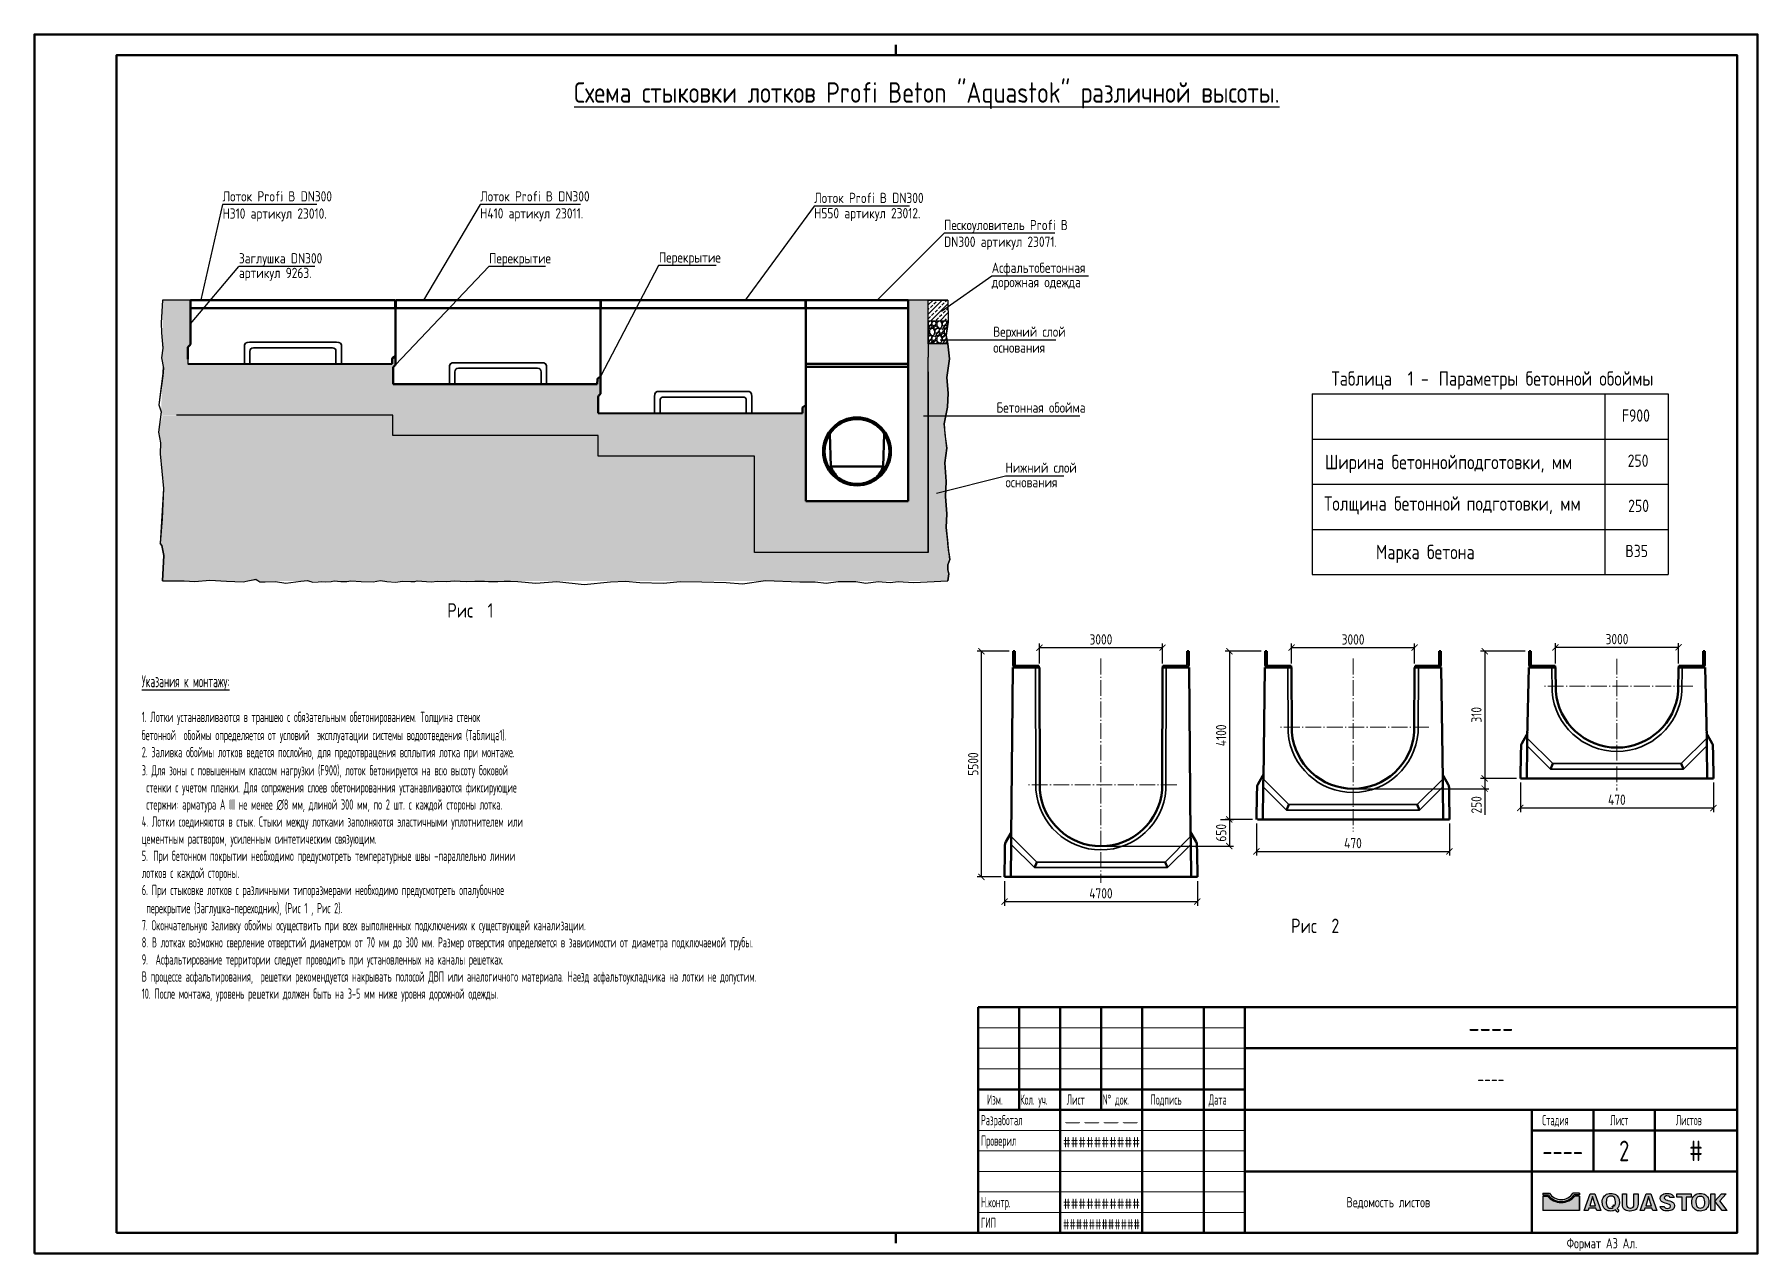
# Model space of a CAD drawing. Header units: millimetres. Extents: x 39361852 to 44740435, y 22138004 to 23754735.
# Drawn here: x 42471491 to 42513491, y 23444932 to 23474632 of the extents above; entities that cross this region are included whole.
import ezdxf
from ezdxf.enums import TextEntityAlignment as Align

# ---------------------------------------------------------------- set-up
doc = ezdxf.new("R2010")
doc.units = ezdxf.units.MM
doc.linetypes.add('CHAIN', pattern=[0.7087, 0.4724, -0.0591, 0.1181, -0.0591])
doc.linetypes.add('осевая', pattern=[10.49, 7.7, -1.14, 0.51, -1.14])
for name, color, linetype, lineweight in [('0.18_Оси', 252, 'осевая', 18), ('0.50_Основные', 30, 'Continuous', 50), ('Видимые тонкие (ГОСТ)', 7, 'Continuous', 35), ('Видимый контур (ГОСТ)', 7, 'Continuous', 50), ('Линия  разреза (ГОСТ)', 7, 'CHAIN', 70), ('Текст', 5, 'Continuous', 25), ('Толстая', 255, 'Continuous', 50)]:
    doc.layers.add(name, color=color, linetype=linetype, lineweight=lineweight)
for name, color, linetype in [('AM_6b-5.0', 7, 'Continuous'), ('Заливка', 233, 'Continuous'), ('Тексты', 142, 'Continuous')]:
    doc.layers.add(name, color=color, linetype=linetype)
doc.styles.add('GOST 2.304', font='GOST_0.TTF')
doc.styles.add('ROMANS0-70', font='romans.shx', dxfattribs={"width": 0.7})
doc.styles.add('SIMPLEX', font='ROMANS.shx', dxfattribs={"width": 0.7})
doc.styles.add('ГОСТ 2.304', font='CS_Gost2304.shx')
doc.dimstyles.new('DIM_00100_2.5', dxfattribs={"dimscale": 100, "dimtxt": 2.5, "dimasz": 1.5, "dimexe": 1, "dimexo": 1, "dimgap": 0.3, "dimtad": 0, "dimdec": 0, "dimrnd": 0.1, "dimdsep": 46, "dimtxsty": 'GOST 2.304', "dimblk": 'ARCHTICK', "dimcen": 1.5, "dimclrd": 256, "dimclre": 256, "dimclrt": 72, "dimadec": 0, "dimazin": 0, "dimtfac": 1, "dimtdec": 0, "dimtmove": 0, "dimatfit": 3, "dimldrblk": 'NONE', "dimfxl": 1, "dimtvp": 0.8, "dimtolj": 1, "dimtzin": 0, "dimarcsym": 0})

msp = doc.modelspace()

# ---------------------------------------------------------------- texts
at = {"color": 0, "lineweight": 30, "style": 'GOST 2.304'}
for s, p in [('Лоток Profi B DN300', (42476077.2461, 23470489.0144)), ('Лоток Profi B DN300', (42482356.36, 23470488.7909)), ('Лоток Profi B DN300', (42490497.561, 23470449.8672)), ('H310 артикул 23010.', (42476077.2461, 23470069.378)), ('H410 артикул 23011.', (42482356.36, 23470073.6279)), ('H550 артикул 23012.', (42490497.561, 23470077.1809)), ('Пескоуловитель Profi B', (42493663.2074, 23469790.2091)), ('DN300 артикул 23071.', (42493663.2074, 23469381.676)), ('Заглушка DN300', (42476474.5634, 23468979.3476)), ('Перекрытие', (42482573.1644, 23468979.3476)), ('Перекрытие', (42486712.1502, 23469000.6347)), ('артикул 9263.', (42476474.5634, 23468623.1813)), ('Асфальтобетонная', (42494823.8172, 23468748.6712)), ('дорожная одежда', (42494823.8172, 23468398.2821)), ('Верхний слой', (42494861.6689, 23467190.6005)), ('основания', (42494861.6689, 23466803.5971)), ('Бетонная обойма', (42494940.7739, 23465342.2227)), ('Нижний слой', (42495160.0581, 23463878.1595)), ('основания', (42495160.0581, 23463522.662))]:
    msp.add_text(s, height=250, dxfattribs=at).set_placement(p, align=Align.BOTTOM_LEFT)
for s, height, p in [('Таблица ', 350, (42503105.5496, 23466074.8476)), ('1 - ', 350, (42504964.0496, 23466074.8476)), ('Параметры бетонной обоймы', 350, (42505720.0496, 23466074.8476)), ('F900', 300, (42510184.7229, 23465197.8832)), ('Ширина бетонной', 350, (42502944.9737, 23464040.0399)), ('подготовки, мм', 350, (42506192.9737, 23464040.0399)), ('250', 300, (42510326.2524, 23464097.8832)), ('Толщина бетонной', 350, (42502926.3279, 23463029.8381)), ('подготовки, мм', 350, (42506398.3279, 23463029.8381)), ('250', 300, (42510338.1252, 23462997.8832)), ('Марка бетона', 350, (42504189.2281, 23461847.8832)), ('B35', 300, (42510268.7229, 23461897.8832)), ('Рис  1', 350, (42481551.4793, 23460425.3266)), ('Рис  2', 350, (42502118.771, 23452739.6331))]:
    msp.add_text(s, height=height, dxfattribs=at).set_placement(p)
at = {"layer": 'AM_6b-5.0', "color": 0, "lineweight": 30, "style": 'ГОСТ 2.304'}
msp.add_text('%%UСхема стыковки лотков Profi Beton "Aquastok" различной высоты.', height=500, dxfattribs=at).set_placement((42493240.7926, 23473218.079), align=Align.MIDDLE_CENTER)
at = {"layer": 'Текст', "color": 0, "lineweight": 30, "style": 'GOST 2.304', "width": 0.7}
for s, height, p in [('%%UУказания к монтажу:', 291.675, (42474104.243, 23458727.355)), ('1. Лотки устанавливаются в траншею с обязательным обетонированием. Толщина стенок', 250.006309, (42474106.4864, 23457880.1153)), ('бетонной  обоймы определяется от условий  эксплуатации системы водоотведения (Таблица1).', 250.006309, (42474106.4864, 23457438.4396)), ('2. Заливка обоймы лотков ведется послойно, для предотвращения всплытия лотка при монтаже.', 250.006309, (42474106.4864, 23457021.7645)), ('3. Для зоны с повышенным классом нагрузки (F900), лоток бетонируется на всю высоту боковой', 250.006309, (42474106.4864, 23456580.0888)), (' стенки с учетом планки. Для сопряжения слоев обетонированния устанавливаются фиксирующие', 250.006309, (42474123.9868, 23456163.4137)), (' стержни: арматура A III не менее ∅8 мм, длиной 300 мм, по 2 шт. с каждой стороны лотка.', 250.006309, (42474123.9868, 23455746.7386)), ('4. Лотки соединяются в стык. Стыки между лотками заполняются эластичными уплотнителем или', 250.006309, (42474106.4864, 23455330.0635)), ('цементным раствором, усиленным синтетическим связующим.', 250.006309, (42474106.4864, 23454913.3884)), ('5. ', 250.00631, (42474106.4864, 23454496.7134)), ('При бетонном покрытии необходимо предусмотреть температурные швы –параллельно линии', 250.006309, (42474386.4935, 23454496.7134)), ('лотков с каждой стороны.', 250.006309, (42474106.4864, 23454080.0383)), ('6. При стыковке лотков с различными типоразмерами необходимо предусмотреть опалубочное', 250.006309, (42474106.4864, 23453663.3632)), (' перекрытие (Заглушка-переходник), (Рис 1 , Рис 2).', 250.006309, (42474123.9868, 23453221.6875)), ('7. Окончательную заливку обоймы осуществить при всех выполненных подключениях к существующей канализации.', 250.0063095, (42474106.4864, 23452805.0124)), ('8. В лотках возможно сверление отверстий диаметром от 70 мм до 300 мм. Размер отверстия определяется в зависимости от диаметра подключаемой трубы.', 250.0063095, (42474106.4864, 23452388.3373)), ('9.  Асфальтирование территории следует проводить при установленных на каналы решетках.', 250.006309, (42474106.4864, 23451971.6623)), ('В процессе асфальтирования,  решетки рекомендуется накрывать полосой ДВП или аналогичного материала. Наезд асфальтоукладчика на лотки не допустим.', 250.0063095, (42474106.4864, 23451554.9872)), ('10. После монтажа, уровень решетки должен быть на 3-5 мм ниже уровня дорожной одежды.', 250.006309, (42474106.4864, 23451138.3121))]:
    msp.add_text(s, height=height, dxfattribs=at).set_placement(p)

# ---------------------------------------------------------------- blocks, each defined once
blk = doc.blocks.new('*U63')
at = {"true_color": 0x00a0e3}
h = blk.add_hatch(color=142, dxfattribs=at)
h.dxf.hatch_style = 1
h.paths.add_polyline_path([(29056.13, 12783.19), (29057.63, 12783.19), (29057.63, 12783.69), (29055.83, 12783.69, -0.54735), (29049.43, 12783.69), (29047.63, 12783.69), (29047.63, 12783.19), (29049.13, 12783.19, 0.500434)])
at = {"true_color": 0xe64125}
h = blk.add_hatch(color=20, dxfattribs=at)
h.dxf.hatch_style = 1
h.paths.add_polyline_path([(29057.63, 12782.89), (29056.33, 12782.89, -0.473383), (29048.93, 12782.89), (29047.63, 12782.89), (29047.63, 12778.99), (29057.63, 12778.99)])
at = {"true_color": 0x008dd2}
h = blk.add_hatch(color=142, dxfattribs=at)
h.dxf.hatch_style = 1
edge = h.paths.add_edge_path()
edge.add_line((29073.15, 12779.56), (29073.31, 12779.88))
edge.add_line((29073.31, 12779.88), (29073.4, 12780.27))
edge.add_line((29073.4, 12780.27), (29073.44, 12780.69))
edge.add_line((29073.44, 12780.69), (29073.44, 12781.78))
edge.add_spline(control_points=[(29073.44, 12781.78), (29073.21, 12781.81), (29072.99, 12781.83), (29072.77, 12781.85)], knot_values=[6.242699, 6.242699, 6.242699, 6.242699, 6.918359, 6.918359, 6.918359, 6.918359], degree=3, periodic=0)
edge.add_spline(control_points=[(29072.77, 12781.85), (29072.62, 12781.86), (29072.47, 12781.87), (29072.33, 12781.88)], knot_values=[6.918359, 6.918359, 6.918359, 6.918359, 7.360823, 7.360823, 7.360823, 7.360823], degree=3, periodic=0)
edge.add_line((29072.33, 12781.88), (29072.33, 12780.61))
edge.add_line((29072.33, 12780.61), (29072.27, 12780.19))
edge.add_line((29072.27, 12780.19), (29072.09, 12779.88))
edge.add_line((29072.09, 12779.88), (29071.79, 12779.71))
edge.add_line((29071.79, 12779.71), (29071.37, 12779.64))
edge.add_line((29071.37, 12779.64), (29071.34, 12779.64))
edge.add_line((29071.34, 12779.64), (29070.91, 12779.7))
edge.add_line((29070.91, 12779.7), (29070.6, 12779.86))
edge.add_line((29070.6, 12779.86), (29070.58, 12779.88))
edge.add_line((29070.58, 12779.88), (29070.39, 12780.17))
edge.add_line((29070.39, 12780.17), (29070.33, 12780.59))
edge.add_line((29070.33, 12780.59), (29070.33, 12780.61))
edge.add_line((29070.33, 12780.61), (29070.33, 12781.87))
edge.add_spline(control_points=[(29070.33, 12781.87), (29070.15, 12781.86), (29069.98, 12781.85), (29069.8, 12781.83)], knot_values=[9.352169, 9.352169, 9.352169, 9.352169, 9.876946, 9.876946, 9.876946, 9.876946], degree=3, periodic=0)
edge.add_spline(control_points=[(29069.8, 12781.83), (29069.61, 12781.82), (29069.42, 12781.8), (29069.22, 12781.78)], knot_values=[9.876946, 9.876946, 9.876946, 9.876946, 10.454046, 10.454046, 10.454046, 10.454046], degree=3, periodic=0)
edge.add_line((29069.22, 12781.78), (29069.22, 12780.69))
edge.add_line((29069.22, 12780.69), (29069.26, 12780.25))
edge.add_line((29069.26, 12780.25), (29069.35, 12779.87))
edge.add_line((29069.35, 12779.87), (29069.52, 12779.55))
edge.add_line((29069.52, 12779.55), (29069.74, 12779.3))
edge.add_line((29069.74, 12779.3), (29070.01, 12779.11))
edge.add_line((29070.01, 12779.11), (29070.34, 12778.98))
edge.add_line((29070.34, 12778.98), (29070.72, 12778.89))
edge.add_line((29070.72, 12778.89), (29071.17, 12778.85))
edge.add_line((29071.17, 12778.85), (29071.34, 12778.84))
edge.add_line((29071.34, 12778.84), (29071.8, 12778.87))
edge.add_line((29071.8, 12778.87), (29072.21, 12778.95))
edge.add_line((29072.21, 12778.95), (29072.56, 12779.06))
edge.add_line((29072.56, 12779.06), (29072.84, 12779.24))
edge.add_line((29072.84, 12779.24), (29072.92, 12779.3))
edge.add_line((29072.92, 12779.3), (29073.15, 12779.56))
edge = h.paths.add_edge_path()
edge.add_line((29068.22, 12780.17), (29068.27, 12780.29))
edge.add_line((29068.27, 12780.29), (29068.36, 12780.66))
edge.add_line((29068.36, 12780.66), (29068.4, 12781.05))
edge.add_line((29068.4, 12781.05), (29068.41, 12781.23))
edge.add_line((29068.41, 12781.23), (29068.38, 12781.66))
edge.add_line((29068.38, 12781.66), (29068.38, 12781.69))
edge.add_spline(control_points=[(29068.38, 12781.69), (29068.02, 12781.64), (29067.67, 12781.59), (29067.31, 12781.54)], knot_values=[11.303737, 11.303737, 11.303737, 11.303737, 12.376697, 12.376697, 12.376697, 12.376697], degree=3, periodic=0)
edge.add_spline(control_points=[(29067.31, 12781.54), (29067.31, 12781.54), (29067.31, 12781.54), (29067.31, 12781.54)], knot_values=[12.376697, 12.376697, 12.376697, 12.376697, 12.376699, 12.376699, 12.376699, 12.376699], degree=3, periodic=0)
edge.add_line((29067.31, 12781.54), (29067.33, 12781.39))
edge.add_line((29067.33, 12781.39), (29067.33, 12781.23))
edge.add_line((29067.33, 12781.23), (29067.32, 12780.82))
edge.add_line((29067.32, 12780.82), (29067.29, 12780.65))
edge.add_line((29067.29, 12780.65), (29067.18, 12780.27))
edge.add_line((29067.18, 12780.27), (29067.13, 12780.17))
edge.add_line((29067.13, 12780.17), (29066.78, 12780.51))
edge.add_arc((29066.56, 12780.34), 0.28, -127.9661, 38.4338, ccw=False)
edge.add_line((29066.39, 12780.12), (29066.73, 12779.76))
edge.add_line((29066.73, 12779.76), (29066.41, 12779.61))
edge.add_line((29066.41, 12779.61), (29066.08, 12779.58))
edge.add_line((29066.08, 12779.58), (29065.66, 12779.63))
edge.add_line((29065.66, 12779.63), (29065.33, 12779.79))
edge.add_line((29065.33, 12779.79), (29065.14, 12779.98))
edge.add_line((29065.14, 12779.98), (29064.99, 12780.26))
edge.add_line((29064.99, 12780.26), (29064.89, 12780.62))
edge.add_line((29064.89, 12780.62), (29064.85, 12781.06))
edge.add_spline(control_points=[(29064.85, 12781.06), (29064.85, 12781.06), (29064.85, 12781.06), (29064.85, 12781.06)], knot_values=[14.89269, 14.89269, 14.89269, 14.89269, 14.892785, 14.892785, 14.892785, 14.892785], degree=3, periodic=0)
edge.add_spline(control_points=[(29064.85, 12781.06), (29064.49, 12780.98), (29064.13, 12780.9), (29063.78, 12780.81)], knot_values=[14.892785, 14.892785, 14.892785, 14.892785, 15.988611, 15.988611, 15.988611, 15.988611], degree=3, periodic=0)
edge.add_line((29063.78, 12780.81), (29063.78, 12780.8))
edge.add_line((29063.78, 12780.8), (29063.86, 12780.4))
edge.add_line((29063.86, 12780.4), (29063.99, 12780.05))
edge.add_line((29063.99, 12780.05), (29064.17, 12779.74))
edge.add_line((29064.17, 12779.74), (29064.38, 12779.49))
edge.add_line((29064.38, 12779.49), (29064.65, 12779.25))
edge.add_line((29064.65, 12779.25), (29064.97, 12779.06))
edge.add_line((29064.97, 12779.06), (29065.33, 12778.94))
edge.add_line((29065.33, 12778.94), (29065.72, 12778.86))
edge.add_line((29065.72, 12778.86), (29066.08, 12778.84))
edge.add_line((29066.08, 12778.84), (29066.49, 12778.87))
edge.add_line((29066.49, 12778.87), (29066.75, 12778.92))
edge.add_line((29066.75, 12778.92), (29067.12, 12779.04))
edge.add_line((29067.12, 12779.04), (29067.35, 12779.14))
edge.add_line((29067.35, 12779.14), (29067.78, 12778.67))
edge.add_arc((29067.92, 12778.95), 0.314, 243.2723, 382.5345)
edge.add_line((29068.21, 12779.07), (29067.8, 12779.49))
edge.add_line((29067.8, 12779.49), (29068.04, 12779.82))
edge.add_line((29068.04, 12779.82), (29068.22, 12780.17))
h.paths.add_polyline_path([(29061.75, 12783.47), (29060.48, 12783.47), (29058.87, 12778.99), (29059.97, 12778.99), (29060.15, 12779.64), (29062.06, 12779.64), (29062.25, 12778.99), (29063.36, 12778.99)])
h.paths.add_polyline_path([(29061.89, 12780.23), (29060.35, 12780.23), (29061.11, 12782.77)], flags=16)
edge = h.paths.add_edge_path()
edge.add_spline(control_points=[(29077.94, 12780.61), (29077.87, 12780.64), (29077.79, 12780.67), (29077.72, 12780.69)], knot_values=[1.575445, 1.575445, 1.575445, 1.575445, 1.812857, 1.812857, 1.812857, 1.812857], degree=3, periodic=0)
edge.add_spline(control_points=[(29077.72, 12780.69), (29077.7, 12780.7), (29077.67, 12780.71), (29077.65, 12780.71)], knot_values=[1.812857, 1.812857, 1.812857, 1.812857, 1.880108, 1.880108, 1.880108, 1.880108], degree=3, periodic=0)
edge.add_spline(control_points=[(29077.65, 12780.71), (29077.38, 12780.81), (29077.1, 12780.9), (29076.82, 12780.99)], knot_values=[1.880108, 1.880108, 1.880108, 1.880108, 2.754349, 2.754349, 2.754349, 2.754349], degree=3, periodic=0)
edge.add_line((29076.82, 12780.99), (29077.05, 12780.23))
edge.add_line((29077.05, 12780.23), (29075.52, 12780.23))
edge.add_line((29075.52, 12780.23), (29075.83, 12781.29))
edge.add_spline(control_points=[(29075.83, 12781.29), (29075.73, 12781.32), (29075.63, 12781.34), (29075.53, 12781.37)], knot_values=[3.779834, 3.779834, 3.779834, 3.779834, 4.099582, 4.099582, 4.099582, 4.099582], degree=3, periodic=0)
edge.add_spline(control_points=[(29075.53, 12781.37), (29075.5, 12781.38), (29075.48, 12781.38), (29075.46, 12781.39)], knot_values=[4.099582, 4.099582, 4.099582, 4.099582, 4.170018, 4.170018, 4.170018, 4.170018], degree=3, periodic=0)
edge.add_spline(control_points=[(29075.46, 12781.39), (29075.43, 12781.4), (29075.4, 12781.4), (29075.36, 12781.41)], knot_values=[4.170018, 4.170018, 4.170018, 4.170018, 4.267511, 4.267511, 4.267511, 4.267511], degree=3, periodic=0)
edge.add_spline(control_points=[(29075.36, 12781.41), (29075.3, 12781.43), (29075.24, 12781.44), (29075.18, 12781.46)], knot_values=[4.267511, 4.267511, 4.267511, 4.267511, 4.455857, 4.455857, 4.455857, 4.455857], degree=3, periodic=0)
edge.add_spline(control_points=[(29075.18, 12781.46), (29075.1, 12781.48), (29075.02, 12781.5), (29074.94, 12781.52)], knot_values=[4.455857, 4.455857, 4.455857, 4.455857, 4.710445, 4.710445, 4.710445, 4.710445], degree=3, periodic=0)
edge.add_line((29074.94, 12781.52), (29074.03, 12778.99))
edge.add_line((29074.03, 12778.99), (29075.14, 12778.99))
edge.add_line((29075.14, 12778.99), (29075.32, 12779.64))
edge.add_line((29075.32, 12779.64), (29077.22, 12779.64))
edge.add_line((29077.22, 12779.64), (29077.42, 12778.99))
edge.add_line((29077.42, 12778.99), (29078.53, 12778.99))
edge.add_line((29078.53, 12778.99), (29077.94, 12780.61))
at = {"true_color": 0x00a0e3}
h = blk.add_hatch(color=142, dxfattribs=at)
h.dxf.hatch_style = 1
edge = h.paths.add_edge_path()
edge.add_line((29061.75, 12783.47), (29060.48, 12783.47))
edge.add_line((29060.48, 12783.47), (29059.04, 12779.47))
edge.add_spline(control_points=[(29059.04, 12779.47), (29059.89, 12779.73), (29060.74, 12779.98), (29061.59, 12780.23)], knot_values=[18.254861, 18.254861, 18.254861, 18.254861, 20.901591, 20.901591, 20.901591, 20.901591], degree=3, periodic=0)
edge.add_line((29061.59, 12780.23), (29060.35, 12780.23))
edge.add_line((29060.35, 12780.23), (29061.11, 12782.77))
edge.add_line((29061.11, 12782.77), (29061.87, 12780.3))
edge.add_spline(control_points=[(29061.87, 12780.3), (29062.18, 12780.39), (29062.49, 12780.48), (29062.8, 12780.56)], knot_values=[17.001737, 17.001737, 17.001737, 17.001737, 17.963799, 17.963799, 17.963799, 17.963799], degree=3, periodic=0)
edge.add_line((29062.8, 12780.56), (29061.75, 12783.47))
edge = h.paths.add_edge_path()
edge.add_line((29064.95, 12782.09), (29065.08, 12782.4))
edge.add_line((29065.08, 12782.4), (29065.14, 12782.48))
edge.add_line((29065.14, 12782.48), (29065.4, 12782.72))
edge.add_line((29065.4, 12782.72), (29065.74, 12782.85))
edge.add_line((29065.74, 12782.85), (29066.08, 12782.88))
edge.add_line((29066.08, 12782.88), (29066.5, 12782.83))
edge.add_line((29066.5, 12782.83), (29066.84, 12782.68))
edge.add_line((29066.84, 12782.68), (29067.03, 12782.48))
edge.add_line((29067.03, 12782.48), (29067.19, 12782.2))
edge.add_line((29067.19, 12782.2), (29067.28, 12781.83))
edge.add_line((29067.28, 12781.83), (29067.31, 12781.54))
edge.add_spline(control_points=[(29067.31, 12781.54), (29067.67, 12781.59), (29068.02, 12781.64), (29068.38, 12781.69)], knot_values=[11.303737, 11.303737, 11.303737, 11.303737, 12.376699, 12.376699, 12.376699, 12.376699], degree=3, periodic=0)
edge.add_line((29068.38, 12781.69), (29068.31, 12782.05))
edge.add_line((29068.31, 12782.05), (29068.17, 12782.41))
edge.add_line((29068.17, 12782.41), (29067.99, 12782.73))
edge.add_line((29067.99, 12782.73), (29067.78, 12782.98))
edge.add_line((29067.78, 12782.98), (29067.5, 12783.22))
edge.add_line((29067.5, 12783.22), (29067.18, 12783.4))
edge.add_line((29067.18, 12783.4), (29066.82, 12783.53))
edge.add_line((29066.82, 12783.53), (29066.43, 12783.6))
edge.add_line((29066.43, 12783.6), (29066.08, 12783.62))
edge.add_line((29066.08, 12783.62), (29065.65, 12783.6))
edge.add_line((29065.65, 12783.6), (29065.26, 12783.51))
edge.add_line((29065.26, 12783.51), (29064.91, 12783.37))
edge.add_line((29064.91, 12783.37), (29064.6, 12783.18))
edge.add_line((29064.6, 12783.18), (29064.38, 12782.98))
edge.add_line((29064.38, 12782.98), (29064.15, 12782.7))
edge.add_line((29064.15, 12782.7), (29063.97, 12782.38))
edge.add_line((29063.97, 12782.38), (29063.84, 12782.02))
edge.add_line((29063.84, 12782.02), (29063.77, 12781.62))
edge.add_line((29063.77, 12781.62), (29063.75, 12781.23))
edge.add_line((29063.75, 12781.23), (29063.78, 12780.81))
edge.add_spline(control_points=[(29063.78, 12780.81), (29064.13, 12780.9), (29064.49, 12780.98), (29064.85, 12781.06)], knot_values=[14.89269, 14.89269, 14.89269, 14.89269, 15.988611, 15.988611, 15.988611, 15.988611], degree=3, periodic=0)
edge.add_line((29064.85, 12781.06), (29064.84, 12781.23))
edge.add_line((29064.84, 12781.23), (29064.86, 12781.7))
edge.add_line((29064.86, 12781.7), (29064.95, 12782.09))
edge = h.paths.add_edge_path()
edge.add_line((29070.33, 12783.47), (29069.22, 12783.47))
edge.add_line((29069.22, 12783.47), (29069.22, 12781.78))
edge.add_spline(control_points=[(29069.22, 12781.78), (29069.59, 12781.82), (29069.96, 12781.85), (29070.33, 12781.87)], knot_values=[9.352169, 9.352169, 9.352169, 9.352169, 10.454046, 10.454046, 10.454046, 10.454046], degree=3, periodic=0)
edge.add_line((29070.33, 12781.87), (29070.33, 12783.47))
edge = h.paths.add_edge_path()
edge.add_line((29073.44, 12783.47), (29072.33, 12783.47))
edge.add_line((29072.33, 12783.47), (29072.33, 12781.88))
edge.add_spline(control_points=[(29072.33, 12781.88), (29072.7, 12781.86), (29073.07, 12781.83), (29073.44, 12781.78)], knot_values=[6.242699, 6.242699, 6.242699, 6.242699, 7.360823, 7.360823, 7.360823, 7.360823], degree=3, periodic=0)
edge.add_line((29073.44, 12781.78), (29073.44, 12783.47))
edge = h.paths.add_edge_path()
edge.add_line((29076.28, 12782.77), (29076.82, 12780.99))
edge.add_spline(control_points=[(29076.82, 12780.99), (29077.19, 12780.87), (29077.57, 12780.75), (29077.94, 12780.61)], knot_values=[1.575445, 1.575445, 1.575445, 1.575445, 2.754349, 2.754349, 2.754349, 2.754349], degree=3, periodic=0)
edge.add_line((29077.94, 12780.61), (29076.92, 12783.47))
edge.add_line((29076.92, 12783.47), (29075.64, 12783.47))
edge.add_line((29075.64, 12783.47), (29074.94, 12781.52))
edge.add_spline(control_points=[(29074.94, 12781.52), (29075.24, 12781.45), (29075.54, 12781.37), (29075.83, 12781.29)], knot_values=[3.779834, 3.779834, 3.779834, 3.779834, 4.710445, 4.710445, 4.710445, 4.710445], degree=3, periodic=0)
edge.add_line((29075.83, 12781.29), (29076.28, 12782.77))
at = {"true_color": 0xe64125}
h = blk.add_hatch(color=20, dxfattribs=at)
h.dxf.hatch_style = 1
h.paths.add_polyline_path([(29083.27, 12780.73), (29083.09, 12781.05), (29083, 12781.14), (29082.78, 12781.28), (29082.47, 12781.43), (29082.06, 12781.57), (29081.55, 12781.71), (29081.51, 12781.73), (29081.45, 12781.75), (29080.97, 12781.91), (29080.68, 12782.11), (29080.54, 12782.38), (29080.68, 12782.75), (29080.76, 12782.81), (29081.1, 12782.94), (29081.29, 12782.95), (29081.7, 12782.9), (29081.85, 12782.83), (29082.14, 12782.51), (29083.19, 12782.51), (29083.05, 12782.86), (29082.8, 12783.16), (29082.59, 12783.32), (29082.28, 12783.47), (29081.92, 12783.56), (29081.49, 12783.61), (29081.28, 12783.62), (29080.83, 12783.59), (29080.45, 12783.51), (29080.12, 12783.36), (29079.97, 12783.26), (29079.7, 12782.98), (29079.54, 12782.65), (29079.48, 12782.26), (29079.54, 12781.86), (29079.72, 12781.53), (29079.79, 12781.46), (29080.01, 12781.31), (29080.34, 12781.16), (29080.77, 12781), (29081.12, 12780.89), (29081.39, 12780.83), (29081.86, 12780.66), (29082.15, 12780.46), (29082.28, 12780.19), (29082.15, 12779.81), (29082.03, 12779.72), (29081.71, 12779.6), (29081.38, 12779.57), (29080.97, 12779.63), (29080.79, 12779.71), (29080.53, 12779.99), (29080.5, 12780.07), (29079.44, 12780.07), (29079.57, 12779.71), (29079.79, 12779.4), (29080.05, 12779.19), (29080.36, 12779.02), (29080.72, 12778.92), (29081.13, 12778.86), (29081.36, 12778.86), (29081.83, 12778.88), (29082.23, 12778.95), (29082.57, 12779.07), (29082.84, 12779.23), (29083.1, 12779.49), (29083.26, 12779.82), (29083.33, 12780.21), (29083.34, 12780.32)])
h.paths.add_polyline_path([(29086.48, 12782.64), (29087.88, 12782.64), (29087.88, 12783.47), (29083.95, 12783.47), (29083.95, 12782.64), (29085.38, 12782.64), (29085.38, 12778.99), (29086.48, 12778.99)])
h.paths.add_polyline_path([(29092.65, 12781.23), (29092.62, 12781.66), (29092.54, 12782.05), (29092.41, 12782.41), (29092.23, 12782.73), (29092.02, 12782.98), (29091.74, 12783.22), (29091.42, 12783.4), (29091.06, 12783.53), (29090.67, 12783.6), (29090.32, 12783.62), (29089.89, 12783.6), (29089.5, 12783.51), (29089.15, 12783.37), (29088.84, 12783.18), (29088.62, 12782.98), (29088.39, 12782.7), (29088.21, 12782.38), (29088.08, 12782.02), (29088.01, 12781.62), (29087.99, 12781.23), (29088.02, 12780.8), (29088.1, 12780.4), (29088.23, 12780.05), (29088.41, 12779.74), (29088.62, 12779.49), (29088.89, 12779.25), (29089.21, 12779.06), (29089.57, 12778.94), (29089.97, 12778.86), (29090.32, 12778.84), (29090.74, 12778.88), (29091.13, 12778.96), (29091.48, 12779.1), (29091.79, 12779.29), (29092.03, 12779.49), (29092.25, 12779.77), (29092.43, 12780.09), (29092.55, 12780.45), (29092.63, 12780.85)])
h.paths.add_polyline_path([(29089.11, 12781.23), (29089.14, 12781.7), (29089.23, 12782.08), (29089.37, 12782.38), (29089.41, 12782.43), (29089.66, 12782.66), (29090.02, 12782.79), (29090.32, 12782.82), (29090.74, 12782.77), (29091.07, 12782.61), (29091.24, 12782.43), (29091.39, 12782.14), (29091.49, 12781.78), (29091.53, 12781.33), (29091.53, 12781.23), (29091.5, 12780.76), (29091.42, 12780.39), (29091.27, 12780.08), (29091.24, 12780.03), (29090.97, 12779.79), (29090.62, 12779.67), (29090.32, 12779.64), (29089.9, 12779.7), (29089.57, 12779.86), (29089.41, 12780.03), (29089.25, 12780.31), (29089.16, 12780.68), (29089.11, 12781.13)], flags=16)
h.paths.add_polyline_path([(29094.27, 12781.55), (29094.27, 12783.47), (29093.17, 12783.47), (29093.17, 12778.99), (29094.27, 12778.99), (29094.27, 12780.42)])
h.paths.add_polyline_path([(29095.6, 12781.6), (29097.32, 12783.47), (29096.03, 12783.47), (29094.27, 12781.55), (29096.25, 12778.99), (29097.63, 12778.99)])
at = {"color": 142, "true_color": 0x00a0e3}
for p, q in [((29047.63, 12783.69), (29047.63, 12783.19)), ((29047.63, 12783.69), (29049.43, 12783.69)), ((29047.63, 12783.19), (29049.13, 12783.19)), ((29057.63, 12783.69), (29055.83, 12783.69)), ((29057.63, 12783.19), (29056.13, 12783.19)), ((29057.63, 12783.19), (29057.63, 12783.69)), ((29057.63, 12783.69), (29057.63, 12783.19)), ((29057.63, 12783.69), (29057.63, 12783.19)), ((29058.87, 12778.99), (29060.48, 12783.47)), ((29061.11, 12782.77), (29060.35, 12780.23)), ((29060.48, 12783.47), (29061.75, 12783.47)), ((29061.89, 12780.23), (29061.11, 12782.77)), ((29061.75, 12783.47), (29063.36, 12778.99)), ((29063.77, 12781.62), (29063.84, 12782.02)), ((29063.84, 12782.02), (29063.97, 12782.38)), ((29063.97, 12782.38), (29064.15, 12782.7)), ((29064.15, 12782.7), (29064.38, 12782.98)), ((29064.38, 12782.98), (29064.6, 12783.18)), ((29064.6, 12783.18), (29064.91, 12783.37)), ((29064.95, 12782.09), (29064.86, 12781.7)), ((29064.91, 12783.37), (29065.26, 12783.51)), ((29065.08, 12782.4), (29064.95, 12782.09)), ((29065.14, 12782.48), (29065.08, 12782.4)), ((29065.4, 12782.72), (29065.14, 12782.48)), ((29065.26, 12783.51), (29065.65, 12783.6)), ((29065.74, 12782.85), (29065.4, 12782.72)), ((29065.65, 12783.6), (29066.08, 12783.62)), ((29066.08, 12782.88), (29065.74, 12782.85)), ((29066.08, 12783.62), (29066.43, 12783.6)), ((29066.5, 12782.83), (29066.08, 12782.88)), ((29066.43, 12783.6), (29066.82, 12783.53)), ((29066.84, 12782.68), (29066.5, 12782.83)), ((29066.82, 12783.53), (29067.18, 12783.4)), ((29067.03, 12782.48), (29066.84, 12782.68)), ((29067.19, 12782.2), (29067.03, 12782.48)), ((29067.18, 12783.4), (29067.5, 12783.22)), ((29067.28, 12781.83), (29067.19, 12782.2)), ((29067.5, 12783.22), (29067.78, 12782.98)), ((29067.78, 12782.98), (29067.99, 12782.73)), ((29067.99, 12782.73), (29068.17, 12782.41)), ((29068.17, 12782.41), (29068.31, 12782.05)), ((29068.31, 12782.05), (29068.38, 12781.66)), ((29069.22, 12780.69), (29069.22, 12783.47)), ((29069.22, 12783.47), (29070.33, 12783.47)), ((29070.33, 12783.47), (29070.33, 12780.61)), ((29072.33, 12780.61), (29072.33, 12783.47)), ((29072.33, 12783.47), (29073.44, 12783.47)), ((29073.44, 12783.47), (29073.44, 12780.69)), ((29074.03, 12778.99), (29075.64, 12783.47)), ((29076.28, 12782.77), (29075.52, 12780.23)), ((29075.64, 12783.47), (29076.92, 12783.47)), ((29077.05, 12780.23), (29076.28, 12782.77)), ((29076.92, 12783.47), (29078.53, 12778.99)), ((29059.97, 12778.99), (29058.87, 12778.99)), ((29060.15, 12779.64), (29059.97, 12778.99)), ((29062.06, 12779.64), (29060.15, 12779.64)), ((29060.35, 12780.23), (29061.89, 12780.23)), ((29062.25, 12778.99), (29062.06, 12779.64)), ((29063.36, 12778.99), (29062.25, 12778.99)), ((29063.75, 12781.23), (29063.77, 12781.62)), ((29063.78, 12780.8), (29063.75, 12781.23)), ((29063.86, 12780.4), (29063.78, 12780.8)), ((29063.99, 12780.05), (29063.86, 12780.4)), ((29064.17, 12779.74), (29063.99, 12780.05)), ((29064.38, 12779.49), (29064.17, 12779.74)), ((29064.65, 12779.25), (29064.38, 12779.49)), ((29064.97, 12779.06), (29064.65, 12779.25)), ((29064.86, 12781.7), (29064.84, 12781.23)), ((29064.84, 12781.23), (29064.85, 12781.07)), ((29064.85, 12781.07), (29064.89, 12780.62)), ((29064.89, 12780.62), (29064.99, 12780.26)), ((29065.33, 12778.94), (29064.97, 12779.06)), ((29064.99, 12780.26), (29065.14, 12779.98)), ((29065.14, 12779.98), (29065.33, 12779.79)), ((29065.33, 12779.79), (29065.66, 12779.63)), ((29065.72, 12778.86), (29065.33, 12778.94)), ((29065.66, 12779.63), (29066.08, 12779.58)), ((29066.08, 12778.84), (29065.72, 12778.86)), ((29066.08, 12779.58), (29066.41, 12779.61)), ((29066.49, 12778.87), (29066.08, 12778.84)), ((29066.73, 12779.76), (29066.39, 12780.12)), ((29066.41, 12779.61), (29066.73, 12779.76)), ((29066.75, 12778.92), (29066.49, 12778.87)), ((29067.12, 12779.04), (29066.75, 12778.92)), ((29066.78, 12780.51), (29067.13, 12780.17)), ((29067.35, 12779.14), (29067.12, 12779.04)), ((29067.13, 12780.17), (29067.18, 12780.27)), ((29067.18, 12780.27), (29067.29, 12780.65)), ((29067.33, 12781.39), (29067.28, 12781.83)), ((29067.29, 12780.65), (29067.32, 12780.82)), ((29067.32, 12780.82), (29067.33, 12781.23)), ((29067.33, 12781.23), (29067.33, 12781.39)), ((29067.78, 12778.67), (29067.35, 12779.14)), ((29068.04, 12779.82), (29067.8, 12779.49)), ((29067.8, 12779.49), (29068.21, 12779.07)), ((29068.22, 12780.17), (29068.04, 12779.82)), ((29068.27, 12780.29), (29068.22, 12780.17)), ((29068.36, 12780.66), (29068.27, 12780.29)), ((29068.4, 12781.05), (29068.36, 12780.66)), ((29068.38, 12781.66), (29068.41, 12781.23)), ((29068.41, 12781.23), (29068.4, 12781.05)), ((29069.26, 12780.25), (29069.22, 12780.69)), ((29069.35, 12779.87), (29069.26, 12780.25)), ((29069.52, 12779.55), (29069.35, 12779.87)), ((29069.74, 12779.3), (29069.52, 12779.55)), ((29070.01, 12779.11), (29069.74, 12779.3)), ((29070.34, 12778.98), (29070.01, 12779.11)), ((29070.33, 12780.61), (29070.33, 12780.59)), ((29070.33, 12780.59), (29070.39, 12780.17)), ((29070.72, 12778.89), (29070.34, 12778.98)), ((29070.39, 12780.17), (29070.58, 12779.88)), ((29070.58, 12779.88), (29070.6, 12779.86)), ((29070.6, 12779.86), (29070.91, 12779.7)), ((29071.17, 12778.85), (29070.72, 12778.89)), ((29070.91, 12779.7), (29071.34, 12779.64)), ((29071.34, 12778.84), (29071.17, 12778.85)), ((29071.34, 12779.64), (29071.37, 12779.64)), ((29071.8, 12778.87), (29071.34, 12778.84)), ((29071.37, 12779.64), (29071.79, 12779.71)), ((29071.79, 12779.71), (29072.09, 12779.88)), ((29072.21, 12778.95), (29071.8, 12778.87)), ((29072.09, 12779.88), (29072.27, 12780.19)), ((29072.09, 12779.88), (29072.09, 12779.88)), ((29072.56, 12779.06), (29072.21, 12778.95)), ((29072.27, 12780.19), (29072.33, 12780.61)), ((29072.84, 12779.24), (29072.56, 12779.06)), ((29072.92, 12779.3), (29072.84, 12779.24)), ((29073.15, 12779.56), (29072.92, 12779.3)), ((29073.31, 12779.88), (29073.15, 12779.56)), ((29073.4, 12780.27), (29073.31, 12779.88)), ((29073.44, 12780.69), (29073.4, 12780.27)), ((29075.14, 12778.99), (29074.03, 12778.99)), ((29075.32, 12779.64), (29075.14, 12778.99)), ((29077.22, 12779.64), (29075.32, 12779.64)), ((29075.52, 12780.23), (29077.05, 12780.23)), ((29077.42, 12778.99), (29077.22, 12779.64)), ((29078.53, 12778.99), (29077.42, 12778.99))]:
    blk.add_line(p, q, dxfattribs=at)
at = {"color": 20, "true_color": 0xe64125}
for p, q in [((29047.63, 12782.89), (29047.63, 12778.99)), ((29047.63, 12782.89), (29048.93, 12782.89)), ((29057.63, 12782.89), (29056.33, 12782.89)), ((29057.63, 12778.99), (29057.63, 12782.89)), ((29057.63, 12782.89), (29057.63, 12778.99)), ((29079.48, 12782.26), (29079.54, 12782.65)), ((29079.54, 12781.86), (29079.48, 12782.26)), ((29079.54, 12782.65), (29079.7, 12782.98)), ((29079.7, 12782.98), (29079.97, 12783.26)), ((29079.97, 12783.26), (29080.12, 12783.36)), ((29080.12, 12783.36), (29080.45, 12783.51)), ((29080.45, 12783.51), (29080.83, 12783.59)), ((29080.68, 12782.75), (29080.55, 12782.4)), ((29080.55, 12782.4), (29080.56, 12782.35)), ((29080.56, 12782.35), (29080.68, 12782.11)), ((29080.76, 12782.81), (29080.68, 12782.75)), ((29080.68, 12782.11), (29080.97, 12781.91)), ((29081.1, 12782.94), (29080.76, 12782.81)), ((29080.83, 12783.59), (29081.28, 12783.62)), ((29081.29, 12782.95), (29081.1, 12782.94)), ((29081.28, 12783.62), (29081.49, 12783.61)), ((29081.7, 12782.9), (29081.29, 12782.95)), ((29081.49, 12783.61), (29081.92, 12783.56)), ((29081.85, 12782.83), (29081.7, 12782.9)), ((29082.11, 12782.54), (29081.85, 12782.83)), ((29081.92, 12783.56), (29082.28, 12783.47)), ((29082.12, 12782.51), (29082.11, 12782.54)), ((29083.19, 12782.51), (29082.12, 12782.51)), ((29082.28, 12783.47), (29082.59, 12783.32)), ((29082.59, 12783.32), (29082.8, 12783.16)), ((29082.8, 12783.16), (29083.05, 12782.86)), ((29083.05, 12782.86), (29083.19, 12782.51)), ((29083.95, 12782.64), (29083.95, 12783.47)), ((29083.95, 12783.47), (29087.88, 12783.47)), ((29085.38, 12782.64), (29083.95, 12782.64)), ((29085.38, 12778.99), (29085.38, 12782.64)), ((29087.88, 12782.64), (29086.48, 12782.64)), ((29086.48, 12782.64), (29086.48, 12778.99)), ((29087.88, 12783.47), (29087.88, 12782.64)), ((29088.01, 12781.62), (29088.08, 12782.02)), ((29088.08, 12782.02), (29088.21, 12782.38)), ((29088.21, 12782.38), (29088.39, 12782.7)), ((29088.39, 12782.7), (29088.62, 12782.98)), ((29088.62, 12782.98), (29088.84, 12783.18)), ((29088.84, 12783.18), (29089.15, 12783.37)), ((29089.23, 12782.08), (29089.14, 12781.7)), ((29089.15, 12783.37), (29089.5, 12783.51)), ((29089.37, 12782.38), (29089.23, 12782.08)), ((29089.41, 12782.43), (29089.37, 12782.38)), ((29089.66, 12782.66), (29089.41, 12782.43)), ((29089.5, 12783.51), (29089.89, 12783.6)), ((29090.02, 12782.79), (29089.66, 12782.66)), ((29089.89, 12783.6), (29090.32, 12783.62)), ((29090.32, 12782.82), (29090.02, 12782.79)), ((29090.32, 12783.62), (29090.67, 12783.6)), ((29090.74, 12782.77), (29090.32, 12782.82)), ((29090.67, 12783.6), (29091.06, 12783.53)), ((29091.07, 12782.61), (29090.74, 12782.77)), ((29091.06, 12783.53), (29091.42, 12783.4)), ((29091.24, 12782.43), (29091.07, 12782.61)), ((29091.39, 12782.14), (29091.24, 12782.43)), ((29091.49, 12781.78), (29091.39, 12782.14)), ((29091.42, 12783.4), (29091.74, 12783.22)), ((29091.74, 12783.22), (29092.02, 12782.98)), ((29092.02, 12782.98), (29092.23, 12782.73)), ((29092.23, 12782.73), (29092.41, 12782.41)), ((29092.41, 12782.41), (29092.54, 12782.05)), ((29092.54, 12782.05), (29092.62, 12781.66)), ((29093.17, 12778.99), (29093.17, 12783.47)), ((29093.17, 12783.47), (29094.27, 12783.47)), ((29094.27, 12783.47), (29094.27, 12781.55)), ((29094.27, 12781.55), (29096.03, 12783.47)), ((29095.6, 12781.6), (29097.32, 12783.47)), ((29096.03, 12783.47), (29097.32, 12783.47)), ((29057.63, 12778.99), (29047.63, 12778.99)), ((29079.57, 12779.71), (29079.44, 12780.07)), ((29079.44, 12780.07), (29080.5, 12780.07)), ((29079.72, 12781.53), (29079.54, 12781.86)), ((29079.79, 12779.4), (29079.57, 12779.71)), ((29079.79, 12781.46), (29079.72, 12781.53)), ((29080.01, 12781.31), (29079.79, 12781.46)), ((29080.05, 12779.19), (29079.79, 12779.4)), ((29080.34, 12781.16), (29080.01, 12781.31)), ((29080.36, 12779.02), (29080.05, 12779.19)), ((29080.77, 12781), (29080.34, 12781.16)), ((29080.72, 12778.92), (29080.36, 12779.02)), ((29080.5, 12780.07), (29080.53, 12779.99)), ((29080.53, 12779.99), (29080.79, 12779.71)), ((29081.13, 12778.86), (29080.72, 12778.92)), ((29081.12, 12780.89), (29080.77, 12781)), ((29080.79, 12779.71), (29080.97, 12779.63)), ((29080.97, 12781.91), (29081.45, 12781.75)), ((29080.97, 12779.63), (29081.38, 12779.57)), ((29081.39, 12780.83), (29081.12, 12780.89)), ((29081.36, 12778.86), (29081.13, 12778.86)), ((29081.83, 12778.88), (29081.36, 12778.86)), ((29081.38, 12779.57), (29081.71, 12779.6)), ((29081.86, 12780.66), (29081.39, 12780.83)), ((29081.45, 12781.75), (29081.51, 12781.73)), ((29081.51, 12781.73), (29081.55, 12781.71)), ((29081.55, 12781.71), (29082.06, 12781.57)), ((29081.71, 12779.6), (29082.03, 12779.72)), ((29082.23, 12778.95), (29081.83, 12778.88)), ((29082.15, 12780.46), (29081.86, 12780.66)), ((29082.03, 12779.72), (29082.15, 12779.81)), ((29082.06, 12781.57), (29082.47, 12781.43)), ((29082.27, 12780.21), (29082.15, 12780.46)), ((29082.15, 12779.81), (29082.27, 12780.17)), ((29082.57, 12779.07), (29082.23, 12778.95)), ((29082.27, 12780.17), (29082.27, 12780.21)), ((29082.47, 12781.43), (29082.78, 12781.28)), ((29082.84, 12779.23), (29082.57, 12779.07)), ((29082.78, 12781.28), (29083, 12781.14)), ((29083.1, 12779.49), (29082.84, 12779.23)), ((29083, 12781.14), (29083.09, 12781.05)), ((29083.09, 12781.05), (29083.27, 12780.73)), ((29083.26, 12779.82), (29083.1, 12779.49)), ((29083.33, 12780.21), (29083.26, 12779.82)), ((29083.27, 12780.73), (29083.34, 12780.32)), ((29083.34, 12780.32), (29083.33, 12780.21)), ((29086.48, 12778.99), (29085.38, 12778.99)), ((29087.99, 12781.23), (29088.01, 12781.62)), ((29088.02, 12780.8), (29087.99, 12781.23)), ((29088.1, 12780.4), (29088.02, 12780.8)), ((29088.23, 12780.05), (29088.1, 12780.4)), ((29088.41, 12779.74), (29088.23, 12780.05)), ((29088.62, 12779.49), (29088.41, 12779.74)), ((29088.89, 12779.25), (29088.62, 12779.49)), ((29089.21, 12779.06), (29088.89, 12779.25)), ((29089.14, 12781.7), (29089.11, 12781.23)), ((29089.11, 12781.23), (29089.11, 12781.13)), ((29089.11, 12781.13), (29089.16, 12780.68)), ((29089.16, 12780.68), (29089.25, 12780.31)), ((29089.57, 12778.94), (29089.21, 12779.06)), ((29089.25, 12780.31), (29089.41, 12780.03)), ((29089.41, 12780.03), (29089.57, 12779.86)), ((29089.57, 12779.86), (29089.9, 12779.7)), ((29089.97, 12778.86), (29089.57, 12778.94)), ((29089.9, 12779.7), (29090.32, 12779.64)), ((29090.32, 12778.84), (29089.97, 12778.86)), ((29090.32, 12779.64), (29090.62, 12779.67)), ((29090.74, 12778.88), (29090.32, 12778.84)), ((29090.62, 12779.67), (29090.97, 12779.79)), ((29091.13, 12778.96), (29090.74, 12778.88)), ((29090.97, 12779.79), (29091.24, 12780.03)), ((29091.48, 12779.1), (29091.13, 12778.96)), ((29091.24, 12780.03), (29091.27, 12780.08)), ((29091.27, 12780.08), (29091.42, 12780.39)), ((29091.42, 12780.39), (29091.5, 12780.76)), ((29091.79, 12779.29), (29091.48, 12779.1)), ((29091.53, 12781.33), (29091.49, 12781.78)), ((29091.5, 12780.76), (29091.53, 12781.23)), ((29091.53, 12781.23), (29091.53, 12781.33)), ((29092.03, 12779.49), (29091.79, 12779.29)), ((29092.25, 12779.77), (29092.03, 12779.49)), ((29092.43, 12780.09), (29092.25, 12779.77)), ((29092.55, 12780.45), (29092.43, 12780.09)), ((29092.63, 12780.85), (29092.55, 12780.45)), ((29092.62, 12781.66), (29092.65, 12781.23)), ((29092.65, 12781.23), (29092.63, 12780.85)), ((29094.27, 12778.99), (29093.17, 12778.99)), ((29094.27, 12781.55), (29094.27, 12780.42)), ((29096.25, 12778.99), (29094.27, 12781.55)), ((29094.27, 12780.42), (29094.27, 12778.99)), ((29097.63, 12778.99), (29095.6, 12781.6)), ((29097.63, 12778.99), (29096.25, 12778.99))]:
    blk.add_line(p, q, dxfattribs=at)
blk.add_arc((29052.63, 12785.92), 4.78, 219.3358, 320.6642, dxfattribs=at)
at = {"color": 142, "true_color": 0x00a0e3}
for centre, radius, start, end in [((29052.63, 12785.81), 4.37, 216.8301, 323.1699), ((29052.63, 12785.73), 3.8, 212.6118, 327.3882), ((29066.56, 12780.34), 0.28, 232.0339, 38.4338), ((29067.92, 12778.95), 0.314, 243.2723, 22.5345)]:
    blk.add_arc(centre, radius, start, end, dxfattribs=at)
blk = doc.blocks.new('*U62')
at = {"layer": '0.50_Основные', "lineweight": 0}
for p, q in [((-190, 55), (-125, 55)), ((-190, 50), (-125, 50)), ((-190, 45), (-125, 45)), ((-190, 30), (-125, 30)), ((-190, 25), (-125, 25)), ((-190, 20), (-125, 20)), ((-190, 15), (-125, 15)), ((-190, 10), (-125, 10))]:
    blk.add_line(p, q, dxfattribs=at)
at = {"layer": '0.50_Основные'}
for points in [[(-420, 0), (0, 0), (0, 297), (-420, 297)], [(-400, 5), (-5, 5), (-5, 292), (-400, 292)], [(-190, 60), (-190, 5), (-5, 5), (-5, 60)]]:
    blk.add_lwpolyline(points, close=True, dxfattribs=at)
for points in [[(-210, 292), (-210, 294.5)], [(-190, 60), (-5, 60)], [(-180, 60), (-180, 35)], [(-170, 60), (-170, 5)], [(-160, 60), (-160, 35)], [(-150, 60), (-150, 5)], [(-135, 60), (-135, 5)], [(-125, 60), (-125, 5)], [(-125, 50), (-5, 50)], [(-190, 40), (-125, 40)], [(-190, 35), (-5, 35)], [(-55, 35), (-55, 5)], [(-40, 35), (-40, 20)], [(-25, 35), (-25, 20)], [(-55, 30), (-5, 30)], [(-125, 20), (-5, 20)], [(-210, 2.5), (-210, 5)]]:
    blk.add_lwpolyline(points, dxfattribs=at)
at = {"color": 1, "xscale": 0.9, "yscale": 0.9, "zscale": 0.9}
blk.add_blockref('*U63', (-26195.23, -11490.61), dxfattribs=at)
at = {"ltscale": 3, "style": 'SIMPLEX', "width": 0.7}
blk.add_text('#', height=5, dxfattribs=at).set_placement((-15, 25), align=Align.MIDDLE_CENTER)
at = {"style": 'SIMPLEX', "width": 0.7, "flags": 9}
blk.add_attdef('Примеч.', text='', height=3.5, dxfattribs=at).set_placement((-98.81, -33.65), align=Align.MIDDLE_LEFT)
at = {"layer": 'Тексты', "style": 'GOST 2.304'}
for s, width, p in [('Изм.', 0.7, (-187.83, 37.5)), ('Кол. уч.', 0.65, (-179.73, 37.5)), ('Лист', 0.7, (-168.39, 37.5)), ('N° док.', 0.7, (-159.65, 37.5)), ('Подпись', 0.7, (-147.96, 37.5)), ('Дата', 0.7, (-133.78, 37.5)), ('Разработал', 0.7, (-189.31, 32.5)), ('Стадия', 0.7, (-52.49, 32.5)), ('Лист', 0.7, (-35.89, 32.5)), ('Листов', 0.7, (-19.93, 32.5)), ('Проверил', 0.7, (-189.31, 27.5)), ('Н.контр.', 0.7, (-189.31, 12.5)), ('ГИП', 0.7, (-189.31, 7.5))]:
    blk.add_text(s, height=2.5, dxfattribs=dict(at, width=width)).set_placement(p, align=Align.MIDDLE_LEFT)
for s, width, p, p2 in [('----', 3.278727, (-169.29, 30.87), (-150.56, 30.87)), ('##########', 0.912341, (-169.29, 25.87), (-150.56, 25.87)), ('##########', 0.912341, (-169.29, 10.87), (-150.56, 10.87)), ('############', 0.760284, (-169.29, 5.87), (-150.56, 5.87))]:
    blk.add_text(s, height=2.5, dxfattribs=dict(at, width=width)).set_placement(p, p2, align=Align.FIT)
at = {"layer": 'Тексты', "width": 0.7}
for s, height, style, p in [('----', 5, 'SIMPLEX', (-47.5, 25)), ('Формат А3 Ал.', 2.5, 'ROMANS0-70', (-37.92, 2.5))]:
    blk.add_text(s, height=height, dxfattribs=dict(at, style=style)).set_placement(p, align=Align.MIDDLE_CENTER)
at = {"layer": 'Тексты', "insert": (-65, 55), "char_height": 5, "width": 120, "attachment_point": 5, "style": 'GOST 2.304'}
blk.add_mtext('----', dxfattribs=at)
at = {"layer": 'Тексты', "insert": (-65, 42.5), "char_height": 3, "width": 120, "attachment_point": 5, "line_spacing_factor": 0.8, "style": 'GOST 2.304'}
blk.add_mtext('----', dxfattribs=at)
at = {"layer": 'Тексты', "style": 'SIMPLEX', "width": 0.7, "flags": 8}
for tag, height, p in [('Лист', 5, (-32.5, 25)), ('Наименование', 2.5, (-90, 12.5))]:
    blk.add_attdef(tag, text='', height=height, dxfattribs=at).set_placement(p, align=Align.MIDDLE_CENTER)
blk = doc.blocks.new('_ArchTick')
at = {"color": 0, "linetype": 'ByBlock', "const_width": 0.15}
blk.add_lwpolyline([(-0.5, -0.5), (0.5, 0.5)], dxfattribs=at)
blk = doc.blocks.new('*D64')
at = {"layer": 'Линия  разреза (ГОСТ)', "linetype": 'Continuous', "lineweight": -2, "transparency": 16777216}
for p, q in [((42503732, 23456257), (42506940, 23456257)), ((42507609, 23456507), (42506740, 23456507)), ((42506840, 23456507), (42506840, 23456257)), ((42506840, 23456257), (42506840, 23455618))]:
    blk.add_line(p, q, dxfattribs=at)
at = {"layer": 'Линия  разреза (ГОСТ)', "linetype": 'Continuous', "lineweight": -2, "transparency": 16777216, "xscale": 150, "yscale": 150, "zscale": 150}
for p, rotation in [((42506840, 23456507), 90), ((42506840, 23456257), 270)]:
    blk.add_blockref('_ArchTick', p, dxfattribs=dict(at, rotation=rotation))
at = {"layer": 'Линия  разреза (ГОСТ)', "color": 72, "linetype": 'Continuous', "lineweight": -2, "transparency": 16777216, "insert": (42506639, 23455863), "char_height": 250, "attachment_point": 5, "rotation": 90, "style": 'GOST 2.304'}
blk.add_mtext('\\A1;250', dxfattribs=at)
blk = doc.blocks.new('_None')
blk = doc.blocks.new('*D67')
at = {"layer": 'Линия  разреза (ГОСТ)', "linetype": 'Continuous', "lineweight": -2, "transparency": 16777216}
for p, q in [((42495246, 23459607), (42494472, 23459607)), ((42494572, 23454107), (42494572, 23459607)), ((42495056, 23454107), (42494472, 23454107))]:
    blk.add_line(p, q, dxfattribs=at)
at = {"layer": 'Линия  разреза (ГОСТ)', "linetype": 'Continuous', "lineweight": -2, "transparency": 16777216, "xscale": 150, "yscale": 150, "zscale": 150}
for p, rotation in [((42494572, 23459607), 90), ((42494572, 23454107), 270)]:
    blk.add_blockref('_ArchTick', p, dxfattribs=dict(at, rotation=rotation))
at = {"layer": 'Линия  разреза (ГОСТ)', "color": 72, "linetype": 'Continuous', "lineweight": -2, "transparency": 16777216, "insert": (42494372, 23456857), "char_height": 250, "attachment_point": 5, "rotation": 90, "style": 'GOST 2.304'}
blk.add_mtext('\\A1;5500', dxfattribs=at)
blk = doc.blocks.new('*D68')
at = {"layer": 'Линия  разреза (ГОСТ)', "linetype": 'Continuous', "lineweight": -2, "transparency": 16777216}
for p, q in [((42501392, 23459607), (42500516, 23459607)), ((42500616, 23459607), (42500616, 23455507)), ((42501182, 23455507), (42500516, 23455507))]:
    blk.add_line(p, q, dxfattribs=at)
at = {"layer": 'Линия  разреза (ГОСТ)', "linetype": 'Continuous', "lineweight": -2, "transparency": 16777216, "xscale": 150, "yscale": 150, "zscale": 150}
for p, rotation in [((42500616, 23459607), 90), ((42500616, 23455507), 270)]:
    blk.add_blockref('_ArchTick', p, dxfattribs=dict(at, rotation=rotation))
at = {"layer": 'Линия  разреза (ГОСТ)', "color": 72, "linetype": 'Continuous', "lineweight": -2, "transparency": 16777216, "insert": (42500416, 23457557), "char_height": 250, "attachment_point": 5, "rotation": 90, "style": 'GOST 2.304'}
blk.add_mtext('\\A1;4100', dxfattribs=at)
blk = doc.blocks.new('*D69')
at = {"layer": 'Линия  разреза (ГОСТ)', "linetype": 'Continuous', "lineweight": -2, "transparency": 16777216}
for p, q in [((42507825, 23459607), (42506740, 23459607)), ((42506840, 23459607), (42506840, 23456507)), ((42507615, 23456507), (42506740, 23456507))]:
    blk.add_line(p, q, dxfattribs=at)
at = {"layer": 'Линия  разреза (ГОСТ)', "linetype": 'Continuous', "lineweight": -2, "transparency": 16777216, "xscale": 150, "yscale": 150, "zscale": 150}
for p, rotation in [((42506840, 23459607), 90), ((42506840, 23456507), 270)]:
    blk.add_blockref('_ArchTick', p, dxfattribs=dict(at, rotation=rotation))
at = {"layer": 'Линия  разреза (ГОСТ)', "color": 72, "linetype": 'Continuous', "lineweight": -2, "transparency": 16777216, "insert": (42506639, 23458057), "char_height": 250, "attachment_point": 5, "rotation": 90, "style": 'GOST 2.304'}
blk.add_mtext('\\A1;310', dxfattribs=at)
blk = doc.blocks.new('*D70')
at = {"layer": 'Линия  разреза (ГОСТ)', "linetype": 'Continuous', "lineweight": -2, "transparency": 16777216}
for p, q in [((42507709, 23456407), (42507709, 23455687)), ((42512415, 23456407), (42512415, 23455687)), ((42507709, 23455787), (42512415, 23455787))]:
    blk.add_line(p, q, dxfattribs=at)
at = {"layer": 'Линия  разреза (ГОСТ)', "linetype": 'Continuous', "lineweight": -2, "transparency": 16777216, "xscale": 150, "yscale": 150, "zscale": 150, "rotation": 180}
blk.add_blockref('_ArchTick', (42507709, 23455787), dxfattribs=at)
at = {"layer": 'Линия  разреза (ГОСТ)', "linetype": 'Continuous', "lineweight": -2, "transparency": 16777216, "xscale": 150, "yscale": 150, "zscale": 150}
blk.add_blockref('_ArchTick', (42512415, 23455787), dxfattribs=at)
at = {"layer": 'Линия  разреза (ГОСТ)', "color": 72, "linetype": 'Continuous', "lineweight": -2, "transparency": 16777216, "insert": (42510062, 23455987), "char_height": 250, "attachment_point": 5, "style": 'GOST 2.304'}
blk.add_mtext('\\A1;470', dxfattribs=at)
blk = doc.blocks.new('*D71')
at = {"layer": 'Линия  разреза (ГОСТ)', "linetype": 'Continuous', "lineweight": -2, "transparency": 16777216}
for p, q in [((42501276, 23455407), (42501276, 23454630)), ((42505982, 23455407), (42505982, 23454630)), ((42501276, 23454730), (42505982, 23454730))]:
    blk.add_line(p, q, dxfattribs=at)
at = {"layer": 'Линия  разреза (ГОСТ)', "linetype": 'Continuous', "lineweight": -2, "transparency": 16777216, "xscale": 150, "yscale": 150, "zscale": 150, "rotation": 180}
blk.add_blockref('_ArchTick', (42501276, 23454730), dxfattribs=at)
at = {"layer": 'Линия  разреза (ГОСТ)', "linetype": 'Continuous', "lineweight": -2, "transparency": 16777216, "xscale": 150, "yscale": 150, "zscale": 150}
blk.add_blockref('_ArchTick', (42505982, 23454730), dxfattribs=at)
at = {"layer": 'Линия  разреза (ГОСТ)', "color": 72, "linetype": 'Continuous', "lineweight": -2, "transparency": 16777216, "insert": (42503629, 23454930), "char_height": 250, "attachment_point": 5, "style": 'GOST 2.304'}
blk.add_mtext('\\A1;470', dxfattribs=at)
blk = doc.blocks.new('*D72')
at = {"layer": 'Линия  разреза (ГОСТ)', "linetype": 'Continuous', "lineweight": -2, "transparency": 16777216}
for p, q in [((42502132, 23459310), (42502132, 23459793)), ((42502132, 23459693), (42505132, 23459693)), ((42505132, 23459310), (42505132, 23459793))]:
    blk.add_line(p, q, dxfattribs=at)
at = {"layer": 'Линия  разреза (ГОСТ)', "linetype": 'Continuous', "lineweight": -2, "transparency": 16777216, "xscale": 150, "yscale": 150, "zscale": 150, "rotation": 180}
blk.add_blockref('_ArchTick', (42502132, 23459693), dxfattribs=at)
at = {"layer": 'Линия  разреза (ГОСТ)', "linetype": 'Continuous', "lineweight": -2, "transparency": 16777216, "xscale": 150, "yscale": 150, "zscale": 150}
blk.add_blockref('_ArchTick', (42505132, 23459693), dxfattribs=at)
at = {"layer": 'Линия  разреза (ГОСТ)', "color": 72, "linetype": 'Continuous', "lineweight": -2, "transparency": 16777216, "insert": (42503632, 23459893), "char_height": 250, "attachment_point": 5, "style": 'GOST 2.304'}
blk.add_mtext('\\A1;3000', dxfattribs=at)
blk = doc.blocks.new('*D73')
at = {"layer": 'Линия  разреза (ГОСТ)', "linetype": 'Continuous', "lineweight": -2, "transparency": 16777216}
for p, q in [((42508565, 23459310), (42508565, 23459801)), ((42508565, 23459701), (42511565, 23459701)), ((42511565, 23459310), (42511565, 23459801))]:
    blk.add_line(p, q, dxfattribs=at)
at = {"layer": 'Линия  разреза (ГОСТ)', "linetype": 'Continuous', "lineweight": -2, "transparency": 16777216, "xscale": 150, "yscale": 150, "zscale": 150, "rotation": 180}
blk.add_blockref('_ArchTick', (42508565, 23459701), dxfattribs=at)
at = {"layer": 'Линия  разреза (ГОСТ)', "linetype": 'Continuous', "lineweight": -2, "transparency": 16777216, "xscale": 150, "yscale": 150, "zscale": 150}
blk.add_blockref('_ArchTick', (42511565, 23459701), dxfattribs=at)
at = {"layer": 'Линия  разреза (ГОСТ)', "color": 72, "linetype": 'Continuous', "lineweight": -2, "transparency": 16777216, "insert": (42510065, 23459901), "char_height": 250, "attachment_point": 5, "style": 'GOST 2.304'}
blk.add_mtext('\\A1;3000', dxfattribs=at)
blk = doc.blocks.new('*D74')
at = {"layer": 'Линия  разреза (ГОСТ)', "linetype": 'Continuous', "lineweight": -2, "transparency": 16777216}
for p, q in [((42495136, 23454007), (42495136, 23453406)), ((42499836, 23454007), (42499836, 23453406)), ((42495136, 23453506), (42499836, 23453506))]:
    blk.add_line(p, q, dxfattribs=at)
at = {"layer": 'Линия  разреза (ГОСТ)', "linetype": 'Continuous', "lineweight": -2, "transparency": 16777216, "xscale": 150, "yscale": 150, "zscale": 150, "rotation": 180}
blk.add_blockref('_ArchTick', (42495136, 23453506), dxfattribs=at)
at = {"layer": 'Линия  разреза (ГОСТ)', "linetype": 'Continuous', "lineweight": -2, "transparency": 16777216, "xscale": 150, "yscale": 150, "zscale": 150}
blk.add_blockref('_ArchTick', (42499836, 23453506), dxfattribs=at)
at = {"layer": 'Линия  разреза (ГОСТ)', "color": 72, "linetype": 'Continuous', "lineweight": -2, "transparency": 16777216, "insert": (42497486, 23453706), "char_height": 250, "attachment_point": 5, "style": 'GOST 2.304'}
blk.add_mtext('\\A1;4700', dxfattribs=at)
blk = doc.blocks.new('*D65')
at = {"layer": 'Линия  разреза (ГОСТ)', "linetype": 'Continuous', "lineweight": -2, "transparency": 16777216}
for p, q in [((42500402, 23455507), (42500716, 23455507)), ((42500616, 23455507), (42500616, 23454857)), ((42497586, 23454857), (42500716, 23454857))]:
    blk.add_line(p, q, dxfattribs=at)
at = {"layer": 'Линия  разреза (ГОСТ)', "linetype": 'Continuous', "lineweight": -2, "transparency": 16777216, "xscale": 150, "yscale": 150, "zscale": 150}
for p, rotation in [((42500616, 23455507), 90), ((42500616, 23454857), 270)]:
    blk.add_blockref('_ArchTick', p, dxfattribs=dict(at, rotation=rotation))
at = {"layer": 'Линия  разреза (ГОСТ)', "color": 72, "linetype": 'Continuous', "lineweight": -2, "transparency": 16777216, "insert": (42500416, 23455182), "char_height": 250, "attachment_point": 5, "rotation": 90, "style": 'GOST 2.304'}
blk.add_mtext('\\A1;650', dxfattribs=at)
blk = doc.blocks.new('*D66')
at = {"layer": 'Линия  разреза (ГОСТ)', "linetype": 'Continuous', "lineweight": -2, "transparency": 16777216}
for p, q in [((42495986, 23459310), (42495986, 23459793)), ((42495986, 23459693), (42498986, 23459693)), ((42498986, 23459310), (42498986, 23459793))]:
    blk.add_line(p, q, dxfattribs=at)
at = {"layer": 'Линия  разреза (ГОСТ)', "linetype": 'Continuous', "lineweight": -2, "transparency": 16777216, "xscale": 150, "yscale": 150, "zscale": 150, "rotation": 180}
blk.add_blockref('_ArchTick', (42495986, 23459693), dxfattribs=at)
at = {"layer": 'Линия  разреза (ГОСТ)', "linetype": 'Continuous', "lineweight": -2, "transparency": 16777216, "xscale": 150, "yscale": 150, "zscale": 150}
blk.add_blockref('_ArchTick', (42498986, 23459693), dxfattribs=at)
at = {"layer": 'Линия  разреза (ГОСТ)', "color": 72, "linetype": 'Continuous', "lineweight": -2, "transparency": 16777216, "insert": (42497486, 23459893), "char_height": 250, "attachment_point": 5, "style": 'GOST 2.304'}
blk.add_mtext('\\A1;3000', dxfattribs=at)

# ---------------------------------------------------------------- dimensions: what is measured, and where the dimension line sits
at = {"layer": 'Линия  разреза (ГОСТ)', "color": 0, "linetype": 'Continuous', "lineweight": -2}
for base, p1, p2, picture, middle in [((42498986.1332, 23459693.1491), (42495986.1332, 23459210.0276), (42498986.1332, 23459210.0276), '*D66', (42497486.1332, 23459893.2921)), ((42505131.8727, 23459693.1491), (42502131.8727, 23459210.0276), (42505131.8727, 23459210.0276), '*D72', (42503631.8727, 23459893.2921)), ((42511564.7565, 23459700.7316), (42508564.7565, 23459210.2654), (42511564.7565, 23459210.2654), '*D73', (42510064.7565, 23459900.8746)), ((42499836.1332, 23453506.0854), (42495136.1332, 23454107.0276), (42499836.1332, 23454107.0276), '*D74', (42497486.1332, 23453706.2283))]:
    dim = msp.add_linear_dim(base=base, p1=p1, p2=p2, dimstyle='DIM_00100_2.5', dxfattribs=at)
    dim.commit()
    dim.dimension.update_dxf_attribs({"geometry": picture, "text_midpoint": middle})
for base, p1, p2, picture, middle in [((42494572.0194, 23459607.0276), (42495156.2282, 23454107.0276), (42495346.1332, 23459607.0276), '*D67', (42494371.8764, 23456857.0276)), ((42500616.0732, 23455507.0276), (42501491.8727, 23459607.0276), (42501281.8727, 23455507.0276), '*D68', (42500415.9302, 23457557.0276)), ((42500616.0732, 23454857.0276), (42500301.525, 23455507.0276), (42497486.1332, 23454857.0276), '*D65', (42500415.7873, 23455182.0276))]:
    dim = msp.add_linear_dim(base=base, p1=p1, p2=p2, angle=90, dimstyle='DIM_00100_2.5', dxfattribs=at)
    dim.commit()
    dim.dimension.update_dxf_attribs({"geometry": picture, "text_midpoint": middle})
dim = msp.add_linear_dim(base=(42506839.6116, 23456507.0276), p1=(42507924.7565, 23459607.2654), p2=(42507714.7565, 23456507.0276), angle=90, text='310', dimstyle='DIM_00100_2.5', dxfattribs=at)
dim.commit()
dim.dimension.update_dxf_attribs({"geometry": '*D69', "text_midpoint": (42506639.4687, 23458057.1465)})
dim = msp.add_linear_dim(base=(42506839.6116, 23456257.0276), p1=(42507708.5065, 23456507.0276), p2=(42503631.8727, 23456257.0276), angle=90, dimstyle='DIM_00100_2.5', dxfattribs=at)
dim.commit()
dim.dimension.update_dxf_attribs({"geometry": '*D64', "text_midpoint": (42506839.6116, 23455862.5887), "dimtype": 160})
for base, p1, p2, picture, middle in [((42512414.7565, 23455787.328), (42507708.5065, 23456507.0276), (42512414.7565, 23456507.0276), '*D70', (42510061.6315, 23455987.4709)), ((42505981.8727, 23454730.0747), (42501275.6227, 23455507.0276), (42505981.8727, 23455507.0276), '*D71', (42503628.7477, 23454930.2177))]:
    dim = msp.add_linear_dim(base=base, p1=p1, p2=p2, text='470', dimstyle='DIM_00100_2.5', dxfattribs=at)
    dim.commit()
    dim.dimension.update_dxf_attribs({"geometry": picture, "text_midpoint": middle})

# ---------------------------------------------------------------- hatches: boundary and pattern name
at = {"ltscale": 100}
h = msp.add_hatch(dxfattribs=at)
h.set_pattern_fill('ANSI35', color=0, scale=25, angle=15, style=2)
h.set_pattern_definition([(60, (42470962.25, 23454167.31), (-137.4815, 79.375), []), (60, (42471070.68, 23454196.37), (-137.4815, 79.375), [198.4375, -39.6875, 0, -39.6875])])
h.paths.add_polyline_path([(42493278.4175, 23462008.3667), (42493278.4175, 23463695.2002), (42493278.4175, 23464054.6581), (42493278.4175, 23466411.6711), (42493282.3722, 23466642.437), (42493278.4175, 23466771.129), (42493278.4175, 23468158.3667), (42492785.6598, 23468158.3667), (42492790.6598, 23463258.3667), (42490290.6598, 23463258.3667), (42490290.6598, 23465598.2722), (42490222.0981, 23465550.776), (42490210.7225, 23465408.3667), (42485230.6598, 23465408.3667), (42485232.6518, 23465805.1802), (42485290.6598, 23465884.9375), (42485290.6598, 23466298.2722), (42485211.3349, 23466230.3509), (42485210.6181, 23466108.3667), (42480230.6598, 23466108.3667), (42480232.6518, 23466505.1802), (42480290.6598, 23466584.9375), (42480290.6598, 23466798.1683), (42480222.0981, 23466750.6721), (42480210.7225, 23466608.2628), (42475231.227, 23466608.2628), (42475231.227, 23467021.7691), (42475290.6598, 23467084.9699), (42475295.6598, 23468158.3667), (42474608.212, 23468158.3667), (42474619.0411, 23466992.1304), (42474587.7318, 23466757.4639), (42474633.3212, 23466517.437), (42474619.0411, 23466311.5977), (42474570.2146, 23465359.2518), (42480226.8994, 23465359.2991), (42480226.8994, 23464859.2991), (42485227.9034, 23464859.2991), (42485227.9034, 23464359.2991), (42489040.6259, 23464359.2991), (42489040.6259, 23462008.3667)])
h = msp.add_hatch(dxfattribs=at)
h.set_pattern_fill('ANSI33', color=0, scale=25, style=2)
h.set_pattern_definition([(45, (42467371.73, 23440114.4), (-112.2532, 112.2532), []), (45, (42467483.99, 23440114.4), (-112.2532, 112.2532), [79.375, -39.6875])])
h.paths.add_polyline_path([(42493278.4175, 23468158.3667), (42493753.7863, 23468158.3667), (42493760.0746, 23467648.0743), (42493277.9306, 23467648.0743)])
edge = h.paths.add_edge_path()
edge.add_line((42493753.7863, 23468158.3667), (42493760.3446, 23467626.1679))
h = msp.add_hatch(dxfattribs=at)
h.set_pattern_fill('GRAVEL', color=0, scale=10, angle=45, style=2)
h.set_pattern_definition([(273.01279, (42467321.443, 23440423.32), (179.605122, -3053.287081), [34.1721, -3383.0484]), (229.96974, (42467323.239, 23440389.196), (1975.6563356, 2334.866601), [58.6405, -5805.4049]), (177.510447, (42467285.522, 23440344.294), (3771.707571, -179.605121), [41.3482, -4093.4723]), (312.27369, (42467260.378, 23440229.347), (-3412.4973256, 3771.7075712), [53.4005, -5286.6437]), (337.833654, (42467296.299, 23440189.834), (-3053.2870812, 1257.235857), [52.3634, -5183.9808]), (42.27369, (42467344.792, 23440170.077), (-3771.7075712, -3412.4973256), [53.4005, -5286.6437]), (82.69424, (42467384.305, 23440205.998), (-538.815367, -4130.9178157), [70.6194, -6991.3115]), (117.255328, (42467393.285, 23440276.044), (-2694.0768359, 5208.5485505), [66.672, -6600.5257]), (166.429566, (42467362.753, 23440335.314), (-3771.707571, 898.0256118), [53.5813, -5304.5546]), (220.23636, (42467310.667, 23440347.886), (2155.261469, 1796.051224), [61.1713, -2997.3937]), (267.397438, (42467263.97, 23440308.373), (-179.6051223, -4130.9178157), [79.1078, -7831.6773]), (183.814075, (42467439.983, 23440405.36), (-2334.866591, -179.605122), [27.0005, -2673.0566]), (216.469234, (42467413.042, 23440403.564), (2694.076836, 1975.656347), [51.3682, -5085.4639]), (270, (42467371.73, 23440373.03), (179.6051, -179.6051), [35.921, -323.2893]), (248.19859, (42467337.608, 23440382.01), (538.815367, 1257.235857), [19.3441, -1915.0622]), (336.80141, (42467330.424, 23440364.05), (-718.42049, 359.210245), [27.3566, -1340.4753]), (75.96376, (42467355.57, 23440353.275), (179.60512, 898.02561), [44.432, -1436.6298]), (206.56505, (42467366.345, 23440396.38), (538.81537, 179.60512), [32.1287, -771.0898]), (61.38954, (42467226.253, 23440259.88), (1257.235857, 2334.8665915), [45.0088, -4455.8827]), (115.346176, (42467247.805, 23440299.393), (1257.235857, -2694.076836), [37.7599, -3738.2216]), (338.19859, (42467330.424, 23440432.3), (-1257.235857, 538.815367), [38.688, -1895.7184]), (28.61046, (42467366.345, 23440417.932), (-2334.8665914, -1257.235857), [45.0088, -4455.8827]), (24.443955, (42467337.608, 23440148.525), (-1257.235857, -538.815367), [43.4035, -2126.7734]), (339.77514, (42467377.121, 23440166.485), (-2873.681959, 1077.630733), [36.3672, -3600.3593]), (111.80141, (42467511.825, 23440254.492), (-538.815367, 1257.235857), [38.688, -1895.7184]), (62.354025, (42467497.456, 23440290.413), (-1616.4461016, -3053.287081), [42.5783, -4215.2376]), (114.443955, (42467423.818, 23440166.485), (538.815367, -1257.235857), [21.7018, -2148.4752]), (146.30993, (42467501.05, 23440243.715), (-898.02561, 538.81537), [12.9515, -1282.1995]), (210.96376, (42467490.27, 23440250.9), (718.42049, 359.21024), [52.3634, -994.9055]), (231.009006, (42467445.371, 23440223.959), (1616.4461017, 1975.6563467), [48.5267, -4804.1365]), (348.69007, (42467371.73, 23440337.11), (-538.81537, 179.60512), [36.6324, -879.1776]), (38.157227, (42467407.654, 23440329.926), (3412.4973259, 2694.0768365), [63.9557, -6331.6009]), (105.945396, (42467457.943, 23440369.44), (538.815367, -1975.656347), [26.1508, -2588.9392]), (135, (42467450.76, 23440394.58), (-359.2102, 4e-14), [15.24, -238.76]), (165.256437, (42467436.39, 23440225.755), (1975.656347, -538.815367), [35.2867, -3493.394]), (93.01279, (42467402.266, 23440234.735), (-179.605122, 3053.287081), [68.3443, -3348.8762]), (45, (42467398.67, 23440302.99), (4e-14, 359.2102), [66.04, -187.96]), (10.304846, (42467445.371, 23440349.683), (3053.287081, 538.815369), [40.161, -3975.9317]), (299.0546, (42467484.884, 23440356.867), (538.815367, -898.025612), [36.9829, -1812.165]), (252.645975, (42467502.845, 23440324.538), (-1616.4461022, -5208.54855), [60.2145, -5961.2464]), (220.42608, (42467484.884, 23440267.064), (-2514.471714, -2155.261469), [63.703, -6306.5846])])
h.paths.add_polyline_path([(42493753.6416, 23467099.1903), (42493713.1444, 23467295.9816), (42493760.3446, 23467626.1679), (42493760.0746, 23467648.0743), (42493277.9306, 23467648.0743), (42493277.9306, 23467098.0143)])
h = msp.add_hatch(dxfattribs=at)
h.set_pattern_fill('GRAVEL', color=0, scale=15, angle=10, style=2)
h.set_pattern_definition([(238.01279, (42471194.55, 23455138.44), (-2406.25443, -3906.18543), [51.258, -5074.5725]), (194.96974, (42471167.397, 23455094.964), (4436.381086, 1169.131243), [87.9607, -8708.1073]), (142.51045, (42471082.421, 23455072.243), (4479.877053, -3465.729734), [62.0222, -6140.2084]), (277.27369, (42470952.629, 23454952.638), (-947.987359, 7570.395034), [80.1007, -7929.9656]), (302.833654, (42470962.77, 23454873.182), (-2669.978238, 4171.741268), [78.545, -7775.971]), (7.27369, (42471005.358, 23454807.185), (-7570.395034, -947.987359), [80.1007, -7929.9656]), (47.69424, (42471084.814, 23454817.326), (-4216.1532435, -4612.196963), [105.929, -10486.9673]), (82.25533, (42471156.113, 23454895.667), (1170.963253, 8717.7782755), [100.008, -9900.7885]), (131.429566, (42471169.59, 23454994.763), (-3861.773456, 4348.473155), [80.372, -7956.832]), (185.23636, (42471116.408, 23455055.023), (4193.48925, 352.547758), [91.757, -4496.0905]), (232.39744, (42471025.034, 23455046.649), (-3774.781534, -4921.2487613), [118.6617, -11747.516]), (148.81407, (42471324.75, 23455014.384), (-3023.44201, 1788.150834), [40.5007, -4009.585]), (181.469234, (42471290.102, 23455035.356), (5010.072712, 109.655917), [77.0523, -7628.196]), (235, (42471213.07, 23455033.38), (66.16, -375.2118), [53.8814, -484.934]), (213.1986, (42471178.87, 23455073.775), (1743.73886, 1081.22329), [29.016, -2872.5934]), (301.8014, (42471154.59, 23455057.89), (-573.69162, 1059.4753), [41.035, -2010.713]), (40.96376, (42471176.215, 23455023.01), (993.31535, 948.90337), [66.648, -2154.9447]), (171.56505, (42471226.54, 23455066.7), (816.58346, -242.89184), [48.193, -1156.6347]), (26.38954, (42470936.968, 23455019.515), (3553.637672, 1787.234819), [67.513, -6683.824]), (80.34618, (42470997.446, 23455049.522), (-773.087503, -4391.969116), [56.64, -5607.3324]), (303.1986, (42471213.31, 23455141.75), (-1081.22329, 1743.73886), [58.032, -2843.5775]), (353.61046, (42471245.086, 23455093.188), (-3950.597406, 464.035705), [67.513, -6683.824]), (349.44395, (42470977.987, 23454786.883), (-2008.37868, 419.62373), [65.1053, -3190.16]), (304.77514, (42471041.99, 23454774.956), (-2603.818284, 3796.529513), [54.551, -5400.539]), (76.8014, (42471283.223, 23454767.2), (419.62373, 2008.37868), [58.032, -2843.5775]), (27.35402, (42471296.473, 23454823.697), (-4613.112978, -2360.92644), [63.8674, -6322.8564]), (79.44395, (42471099.37, 23454734.78), (-419.62373, -2008.37868), [32.5526, -3222.713]), (111.30993, (42471260.71, 23454763.23), (-639.85158, 1434.68706), [19.427, -1923.299]), (175.96376, (42471253.65, 23454781.33), (1191.79522, -176.7319), [78.545, -1492.358]), (196.00901, (42471175.3, 23454786.856), (3685.957583, 1036.811311), [72.79, -7206.2047]), (313.69007, (42471182.17, 23454989.24), (-507.53167, 684.26355), [54.9486, -1318.7665]), (3.157227, (42471220.126, 23454949.511), (6510.919728, 374.295739), [95.9335, -9497.4014]), (70.9454, (42471315.913, 23454954.795), (-1037.727326, -2891.1221), [39.226, -3883.409]), (100, (42471328.72, 23454991.87), (-441.3717, 309.052), [22.86, -358.14]), (130.25644, (42471165.81, 23454796.79), (1963.966705, -2361.842455), [52.93, -5240.091]), (58.01279, (42471131.606, 23454837.183), (2406.25443, 3906.18543), [102.5164, -5023.3143]), (10, (42471185.9, 23454924.13), (309.052, 441.3717), [99.06, -281.94]), (335.30485, (42471283.468, 23454941.336), (4215.23723, -1964.882718), [60.2414, -5963.8975]), (264.0546, (42471338.2, 23454916.17), (-110.57193, -1567.00697), [55.4744, -2718.2475]), (217.645975, (42471332.453, 23454860.992), (-6467.423767, -5009.156697), [90.3218, -8941.8697]), (185.42608, (42471260.937, 23454805.825), (-4943.912756, -484.86767), [95.5544, -9459.877])])
edge = h.paths.add_edge_path()
edge.add_line((42474609.3821, 23461317.6579), (42493754.1515, 23461317.6579))
edge.add_line((42493754.1515, 23461317.6579), (42493775.2565, 23461489.3129))
edge.add_line((42493775.2565, 23461489.3129), (42493751.2734, 23461585.183))
edge.add_line((42493751.2734, 23461585.183), (42493751.2734, 23461709.0152))
edge.add_line((42493751.2734, 23461709.0152), (42493803.2368, 23461836.842))
edge.add_line((42493803.2368, 23461836.842), (42493712.8875, 23462621.9101))
edge.add_line((42493712.8875, 23462621.9101), (42493728.6208, 23462952.0965))
edge.add_line((42493728.6208, 23462952.0965), (42493697.154, 23463376.6218))
edge.add_line((42493697.154, 23463376.6218), (42493712.8875, 23463738.2544))
edge.add_line((42493712.8875, 23463738.2544), (42493681.4206, 23464194.2261))
edge.add_line((42493681.4206, 23464194.2261), (42493728.6208, 23464555.8587))
edge.add_line((42493728.6208, 23464555.8587), (42493665.9441, 23465141.9088))
edge.add_line((42493665.9441, 23465141.9088), (42493744.6112, 23465550.7109))
edge.add_line((42493744.6112, 23465550.7109), (42493760.3446, 23465896.6204))
edge.add_line((42493760.3446, 23465896.6204), (42493728.8778, 23466273.9762))
edge.add_line((42493728.8778, 23466273.9762), (42493791.8114, 23466729.9478))
edge.add_line((42493791.8114, 23466729.9478), (42493753.7863, 23467098.4872))
edge.add_line((42493753.7863, 23467098.4872), (42493278.4175, 23467098.4872))
edge.add_line((42493278.4175, 23467098.4872), (42493278.4175, 23466771.129))
edge.add_line((42493278.4175, 23466771.129), (42493278.4175, 23466411.6711))
edge.add_line((42493278.4175, 23466411.6711), (42493278.4175, 23464054.6581))
edge.add_line((42493278.4175, 23464054.6581), (42493278.4175, 23463695.2002))
edge.add_line((42493278.4175, 23463695.2002), (42493278.4175, 23462008.3667))
edge.add_line((42493278.4175, 23462008.3667), (42489040.6259, 23462008.3667))
edge.add_line((42489040.6259, 23462008.3667), (42489040.6259, 23464359.2991))
edge.add_line((42489040.6259, 23464359.2991), (42485227.9034, 23464359.2991))
edge.add_line((42485227.9034, 23464359.2991), (42485227.9034, 23464859.2991))
edge.add_line((42485227.9034, 23464859.2991), (42480226.8994, 23464859.2991))
edge.add_line((42480226.8994, 23464859.2991), (42480226.8994, 23465359.2991))
edge.add_line((42480226.8994, 23465359.2991), (42474955.554, 23465359.2991))
edge.add_line((42474955.554, 23465359.2991), (42474955.554, 23465179.5702))
edge.add_line((42474955.554, 23465179.5702), (42474955.554, 23465539.028))
edge.add_line((42474955.554, 23465539.028), (42474946.8218, 23465350.7566))
edge.add_line((42474946.8218, 23465350.7566), (42474608.212, 23465350.7566))
edge.add_line((42474608.212, 23465350.7566), (42474612.2607, 23465404.2865))
edge.add_line((42474612.2607, 23465404.2865), (42474619.0411, 23465297.2266))
edge.add_line((42474619.0411, 23465297.2266), (42474587.7318, 23465479.8231))
edge.add_line((42474587.7318, 23465479.8231), (42474634.6957, 23465221.69))
edge.add_line((42474634.6957, 23465221.69), (42474552.5088, 23465521.554))
edge.add_line((42474552.5088, 23465521.554), (42474607.3001, 23465349.4653))
edge.add_line((42474607.3001, 23465349.4653), (42474517.2859, 23464942.7101))
edge.add_line((42474517.2859, 23464942.7101), (42474564.2498, 23464684.577))
edge.add_line((42474564.2498, 23464684.577), (42474551.3434, 23464416.8861))
edge.add_line((42474551.3434, 23464416.8861), (42474637.5857, 23463573.5607))
edge.add_line((42474637.5857, 23463573.5607), (42474551.9365, 23462232.0907))
edge.add_line((42474551.9365, 23462232.0907), (42474593.013, 23462183.7564))
edge.add_line((42474593.013, 23462183.7564), (42474642.1205, 23461938.3791))
edge.add_line((42474642.1205, 23461938.3791), (42474609.3821, 23461317.6579))
edge.add_line((42474609.3821, 23461317.6579), (42493754.1515, 23461317.6579))

# ---------------------------------------------------------------- linework, layer by layer
at = {"color": 0, "ltscale": 100}
for p, q in [((42476077.2461, 23470489.0144), (42475543.7886, 23468163.0351)), ((42478374.0995, 23470489.0144), (42476077.2461, 23470489.0144)), ((42482356.36, 23470488.7909), (42480975.0309, 23468160.0863)), ((42484801.8422, 23470488.4776), (42482356.36, 23470488.7909)), ((42490497.561, 23470449.8672), (42488814.6645, 23468158.3667)), ((42492822.8206, 23470449.5159), (42490497.561, 23470449.8672)), ((42496363.9264, 23469790.2091), (42493663.2074, 23469790.2091)), ((42475294.5291, 23467583.4154), (42476474.5634, 23468979.3476)), ((42478323.8945, 23468979.3476), (42476474.5634, 23468979.3476)), ((42482562.567, 23468979.3476), (42480290.6598, 23466584.9375)), ((42483949.0307, 23468979.3476), (42482562.567, 23468979.3476)), ((42486701.5528, 23469000.6347), (42485290.6598, 23466298.2722)), ((42488106.8257, 23469000.6347), (42486701.5528, 23469000.6347)), ((42493597.5049, 23467891.6864), (42494823.8172, 23468748.6712)), ((42474608.212, 23468158.3667), (42474579.9044, 23467610.0854)), ((42493753.7863, 23468158.3667), (42492785.6598, 23468158.3667)), ((42493753.7863, 23468158.3667), (42493760.3446, 23467626.1679)), ((42474579.9044, 23467610.0854), (42474587.7318, 23467359.7745)), ((42493760.3446, 23467626.1679), (42493713.1444, 23467295.9816)), ((42474587.7318, 23467359.7745), (42474619.0411, 23466992.1304)), ((42474608.212, 23467099.1903), (42474612.2607, 23467099.1903)), ((42474612.2607, 23467099.1903), (42474619.0411, 23466992.1304)), ((42493753.7863, 23467098.4872), (42493278.4175, 23467098.4872)), ((42493278.4175, 23467098.4872), (42493278.4175, 23466771.129)), ((42493713.1444, 23467295.9816), (42493753.7863, 23467098.4872)), ((42493753.7863, 23467098.4872), (42493791.8114, 23466729.9478)), ((42493791.8114, 23466729.9478), (42493753.7863, 23467098.4872)), ((42474619.0411, 23466992.1304), (42474587.7318, 23466757.4639)), ((42474619.0411, 23466992.1304), (42474587.7318, 23466757.4639)), ((42474587.7318, 23466757.4639), (42474634.6957, 23466499.3309)), ((42474587.7318, 23466757.4639), (42474634.6957, 23466499.3309)), ((42493278.4175, 23462008.3667), (42493278.4175, 23466771.129)), ((42493791.8114, 23466729.9478), (42493728.8778, 23466273.9762)), ((42493728.8778, 23466273.9762), (42493791.8114, 23466729.9478)), ((42474634.6957, 23466499.3309), (42474525.1132, 23465607.5983)), ((42474619.0411, 23466311.5977), (42474525.1132, 23465607.5983)), ((42474634.6957, 23466499.3309), (42474619.0411, 23466311.5977)), ((42474624.7948, 23466411.6711), (42474633.3212, 23466517.437)), ((42493278.4175, 23466411.6711), (42493278.4175, 23464054.6581)), ((42493278.4175, 23466411.6711), (42493278.4175, 23464054.6581)), ((42493728.8778, 23466273.9762), (42493760.3446, 23465896.6204)), ((42493760.3446, 23465896.6204), (42493728.8778, 23466273.9762)), ((42493760.3446, 23465896.6204), (42493744.6112, 23465550.7109)), ((42493744.6112, 23465550.7109), (42493760.3446, 23465896.6204)), ((42502634.7689, 23465872.8832), (42502634.7689, 23461472.8832)), ((42474579.9044, 23465435.5097), (42474517.2859, 23464942.7101)), ((42474579.9044, 23465435.5097), (42474517.2859, 23464942.7101)), ((42474525.1132, 23465607.5983), (42474579.9044, 23465435.5097)), ((42474525.1132, 23465607.5983), (42474579.9044, 23465435.5097)), ((42493744.6112, 23465550.7109), (42493665.9441, 23465141.9088)), ((42493665.9441, 23465141.9088), (42493744.6112, 23465550.7109)), ((42480226.8994, 23465359.2991), (42474955.554, 23465359.2991)), ((42480226.8994, 23464859.2991), (42480226.8994, 23465359.2991)), ((42493665.9441, 23465141.9088), (42493681.6775, 23464890.3383)), ((42493728.6208, 23464555.8587), (42493665.9441, 23465141.9088)), ((42474517.2859, 23464942.7101), (42474564.2498, 23464684.577)), ((42474517.2859, 23464942.7101), (42474564.2498, 23464684.577)), ((42474564.2498, 23464684.577), (42474551.3434, 23464416.8861)), ((42474564.2498, 23464684.577), (42474551.3434, 23464416.8861)), ((42485227.9034, 23464859.2991), (42480226.8994, 23464859.2991)), ((42485227.9034, 23464359.2991), (42485227.9034, 23464859.2991)), ((42493681.6775, 23464890.3383), (42493728.6208, 23464555.8587)), ((42474551.3434, 23464416.8861), (42474637.5857, 23463573.5607)), ((42474551.3434, 23464416.8861), (42474637.5857, 23463573.5607)), ((42489040.6259, 23464359.2991), (42485227.9034, 23464359.2991)), ((42489040.6259, 23462008.3667), (42489040.6259, 23464359.2991)), ((42493728.6208, 23464555.8587), (42493681.4206, 23464194.2261)), ((42493681.4206, 23464194.2261), (42493728.6208, 23464555.8587)), ((42493681.4206, 23464194.2261), (42493712.8875, 23463738.2544)), ((42493712.8875, 23463738.2544), (42493681.4206, 23464194.2261)), ((42493278.4175, 23464054.6581), (42493278.4175, 23463695.2002)), ((42493278.4175, 23464054.6581), (42493278.4175, 23463695.2002)), ((42493278.4175, 23464054.6581), (42493278.4175, 23463695.2002)), ((42493478.25, 23463455.5404), (42495160.0581, 23463878.1595)), ((42493712.8875, 23463738.2544), (42493697.154, 23463376.6218)), ((42493697.154, 23463376.6218), (42493712.8875, 23463738.2544)), ((42474637.5857, 23463573.5607), (42474551.9365, 23462232.0907)), ((42474637.5857, 23463573.5607), (42474600.017, 23462835.1939)), ((42493278.4175, 23463695.2002), (42493278.4175, 23462008.3667)), ((42493278.4175, 23463695.2002), (42493278.4175, 23462008.3667)), ((42493697.154, 23463376.6218), (42493728.6208, 23462952.0965)), ((42493728.6208, 23462952.0965), (42493697.154, 23463376.6218)), ((42490290.6598, 23463258.3667), (42492790.6598, 23463258.3667)), ((42493728.6208, 23462952.0965), (42493712.8875, 23462621.9101)), ((42493712.8875, 23462621.9101), (42493728.6208, 23462952.0965)), ((42474600.017, 23462835.1939), (42474551.9365, 23462232.0907)), ((42493712.8875, 23462621.9101), (42493753.7863, 23462232.0907)), ((42493803.2368, 23461836.842), (42493712.8875, 23462621.9101)), ((42474593.013, 23462183.7564), (42474551.9365, 23462232.0907)), ((42474551.9365, 23462232.0907), (42474593.013, 23462183.7564)), ((42474642.1205, 23461938.3791), (42474593.013, 23462183.7564)), ((42474593.013, 23462183.7564), (42474642.1205, 23461938.3791)), ((42493777.2589, 23462008.3667), (42493753.7863, 23462232.0907)), ((42474609.3821, 23461317.6579), (42474642.1205, 23461938.3791)), ((42474642.1205, 23461938.3791), (42474609.3821, 23461317.6579)), ((42493278.4175, 23462008.3667), (42489040.6259, 23462008.3667)), ((42493803.2368, 23461836.842), (42493751.2734, 23461709.0152)), ((42493751.2734, 23461709.0152), (42493803.2368, 23461836.842)), ((42493751.2734, 23461709.0152), (42493751.2734, 23461585.183)), ((42493751.2734, 23461585.183), (42493751.2734, 23461709.0152)), ((42493777.2589, 23462008.3667), (42493803.2368, 23461836.842)), ((42493751.2734, 23461585.183), (42493775.2565, 23461489.3129)), ((42493775.2565, 23461489.3129), (42493751.2734, 23461585.183)), ((42493775.2565, 23461489.3129), (42493754.1515, 23461317.6579)), ((42493754.1515, 23461317.6579), (42493775.2565, 23461489.3129))]:
    msp.add_line(p, q, dxfattribs=at)
at = {"color": 0}
for p, q in [((42493663.2074, 23469790.2091), (42492028.7807, 23468157.6432)), ((42494823.8172, 23468748.6712), (42497180.0003, 23468748.6712)), ((42493569.4962, 23467190.6005), (42496387.8261, 23467190.6005)), ((42475231.227, 23466721.2472), (42475231.227, 23466608.2628)), ((42493158.2697, 23465342.2227), (42496969.2731, 23465342.2227)), ((42495160.0581, 23463878.1595), (42496578.7826, 23463878.1595))]:
    msp.add_line(p, q, dxfattribs=at)
at = {"color": 0, "lineweight": 40}
for p, q in [((42475231.227, 23466608.2628), (42480210.7225, 23466608.2628)), ((42485230.6598, 23465408.3667), (42490210.7225, 23465408.3667))]:
    msp.add_line(p, q, dxfattribs=at)
at = {"color": 0, "linetype": 'Continuous', "ltscale": 0.2, "extrusion": (0, 1, 0)}
for p, q in [((42502634.7689, 23465872.8832), (42511316.2001, 23465872.8832)), ((42502634.7689, 23464772.8832), (42511316.2001, 23464772.8832)), ((42502634.7689, 23463672.8832), (42511316.2001, 23463672.8832)), ((42502634.7689, 23462572.8832), (42511316.2001, 23462572.8832))]:
    msp.add_line(p, q, dxfattribs=at)
at = {"color": 0, "linetype": 'Continuous', "ltscale": 0.2, "extrusion": (1, 0, 0)}
for p, q in [((42509767.8584, 23465872.8832), (42509767.8584, 23461472.8832)), ((42511316.2001, 23465872.8832), (42511316.2001, 23461472.8832))]:
    msp.add_line(p, q, dxfattribs=at)
at = {"color": 0, "ltscale": 100}
for points in [[(42475295.6598, 23468158.3667), (42474608.212, 23468158.3667)], [(42493278.4175, 23468158.3667), (42493753.7863, 23468158.3667), (42493760.0746, 23467648.0743), (42493277.9306, 23467648.0743), (42493278.4175, 23468158.3667)], [(42493278.4175, 23467098.4872), (42493278.4175, 23468158.3667)], [(42474609.3821, 23461317.6579), (42474840.7165, 23461317.8676), (42475142.7538, 23461318.1415), (42475402.8967, 23461301.0965), (42475763.6983, 23461334.6332), (42476174.856, 23461309.4793), (42476577.6019, 23461292.7081), (42476888.0588, 23461359.7926), (42476980.3593, 23461292.7081), (42477114.6156, 23461292.7081), (42477366.3389, 23461301.0965), (42477618.0623, 23461267.5542), (42477987.2528, 23461309.4793), (42478145.1973, 23461327.7333), (42478277.9293, 23461287.364), (42478407.7734, 23461298.8973), (42478497.2203, 23461307.5486), (42478583.7792, 23461293.1334), (42478722.2873, 23461307.5486), (42478797.3057, 23461321.9695), (42478956.0066, 23461307.5486), (42479106.0436, 23461301.7848), (42479201.2664, 23461319.0875), (42479452.2907, 23461307.5486), (42479744.3998, 23461298.9924), (42479929.0696, 23461324.9465), (42480079.118, 23461307.6438), (42480298.409, 23461287.4591), (42480457.1099, 23461313.4132), (42480664.849, 23461307.6438), (42480760.0718, 23461304.7619), (42480817.7854, 23461319.1771), (42481156.4573, 23461296.1441), (42481318.0462, 23461313.4412), (42481543.1131, 23461304.7898), (42481722.0069, 23461322.0926), (42482016.3163, 23461304.7898), (42482224.0669, 23461313.4412), (42482460.6743, 23461313.4412), (42482561.6616, 23461301.9079), (42482783.8405, 23461304.7898), (42482942.5414, 23461313.4412), (42483095.4664, 23461313.4412), (42483274.3601, 23461304.7898), (42483714.1111, 23461267.4311), (42484224.4568, 23461304.5212), (42484892.5523, 23461230.3354), (42485532.8224, 23461295.2487), (42485894.7012, 23461313.7938), (42486247.3087, 23461276.7036), (42486822.6224, 23461267.4311), (42487230.9036, 23461304.5212), (42487759.8149, 23461295.2487), (42488353.6826, 23461276.7036), (42488752.681, 23461248.8805), (42489309.4291, 23461332.3388), (42490144.5571, 23461295.2487), (42490521.0018, 23461295.7244), (42490790.0988, 23461267.9012), (42491077.7499, 23461304.9969), (42491513.868, 23461304.9969), (42491755.1282, 23461267.9012), (42492052.062, 23461304.9969), (42492348.9959, 23461277.1737), (42492543.8537, 23461304.9969), (42492915.0268, 23461277.1737), (42493754.1515, 23461317.6579)]]:
    msp.add_lwpolyline(points, dxfattribs=at)
at = {"color": 0, "linetype": 'Continuous', "ltscale": 0.2, "extrusion": (0, 1, 0), "elevation": 23461472.8832}
msp.add_lwpolyline([(-42502634.7689, 0), (-42511316.2001, 0)], dxfattribs=at)
at = {"layer": '0.18_Оси', "color": 0, "ltscale": 50}
for p, q in [((42497486.1332, 23459426.7902), (42497486.1332, 23453964.3284)), ((42503631.8727, 23459426.7902), (42503631.8727, 23455210.6117)), ((42510064.7565, 23459423.3113), (42510064.7565, 23456210.6117)), ((42511912.1348, 23458754.0276), (42508252.5186, 23458754.0276)), ((42505479.2509, 23457754.0276), (42501819.6348, 23457754.0276)), ((42499333.5114, 23456354.0276), (42495673.8953, 23456354.0276))]:
    msp.add_line(p, q, dxfattribs=at)
at = {"layer": '0.50_Основные', "color": 0}
msp.add_lwpolyline([(42471490.7926, 23445181.8594), (42471490.7926, 23445431.8594)], dxfattribs=at)
msp.add_lwpolyline([(42471490.7926, 23445181.8594), (42471490.7926, 23445431.8594)], dxfattribs=at)
at = {"layer": 'Видимые тонкие (ГОСТ)', "color": 0}
for p, q in [((42476729.3235, 23467133.9325), (42478852.0307, 23467133.9325)), ((42476608.08, 23466608.2628), (42476608.08, 23467008.0204)), ((42476740.6755, 23466608.2628), (42476740.7141, 23466910.7337)), ((42476826.2012, 23466998.2409), (42478755.153, 23466998.2409)), ((42478840.6401, 23466910.7337), (42478840.6787, 23466608.2628)), ((42478973.2743, 23467008.0204), (42478973.2743, 23466608.2628)), ((42481608.08, 23466108.3667), (42481608.08, 23466508.1243)), ((42481729.3235, 23466634.0364), (42483852.0307, 23466634.0364)), ((42481740.6755, 23466108.3667), (42481740.7141, 23466410.8376)), ((42481826.2012, 23466498.3447), (42483755.153, 23466498.3447)), ((42483840.6401, 23466410.8376), (42483840.6787, 23466108.3667)), ((42483973.2743, 23466508.1243), (42483973.2743, 23466108.3667)), ((42486729.3235, 23465934.0364), (42488852.0307, 23465934.0364)), ((42486608.08, 23465408.3667), (42486608.08, 23465808.1243)), ((42486740.6755, 23465408.3667), (42486740.7141, 23465710.8376)), ((42486826.2012, 23465798.3447), (42488755.153, 23465798.3447)), ((42488840.6401, 23465710.8376), (42488840.6787, 23465408.3667)), ((42488973.2743, 23465808.1243), (42488973.2743, 23465408.3667)), ((42495892.4565, 23459210.0276), (42495902.6314, 23456226.5535)), ((42499069.6349, 23456226.5535), (42499079.8098, 23459210.0276)), ((42502038.196, 23459210.0276), (42502048.3709, 23457626.5535)), ((42505215.3744, 23457626.5535), (42505225.5493, 23459210.0276)), ((42508477.504, 23459210.2654), (42508481.2548, 23458626.5535)), ((42511648.2582, 23458626.5535), (42511652.009, 23459210.2654)), ((42508499.5136, 23456869.0809), (42507878.0473, 23457490.5472)), ((42512251.4657, 23457490.5472), (42511629.9994, 23456869.0809)), ((42507875.4813, 23457300.6647), (42508443.1468, 23456732.9993)), ((42511686.3662, 23456732.9993), (42512254.0317, 23457300.6647)), ((42508443.1468, 23456732.9993), (42511686.3662, 23456732.9993)), ((42511629.9994, 23456869.0809), (42508499.5136, 23456869.0809)), ((42501442.5975, 23456300.6647), (42502010.2629, 23455732.9993)), ((42502066.6298, 23455869.0809), (42501445.1635, 23456490.5472)), ((42505818.5819, 23456490.5472), (42505197.1155, 23455869.0809)), ((42505253.4824, 23455732.9993), (42505821.1478, 23456300.6647)), ((42505197.1155, 23455869.0809), (42502066.6298, 23455869.0809)), ((42502010.2629, 23455732.9993), (42505253.4824, 23455732.9993)), ((42495296.858, 23454900.6647), (42495864.5235, 23454332.9993)), ((42495920.8903, 23454469.0809), (42495299.424, 23455090.5472)), ((42499672.8424, 23455090.5472), (42499051.3761, 23454469.0809)), ((42499107.7429, 23454332.9993), (42499675.4084, 23454900.6647)), ((42495864.5235, 23454332.9993), (42499107.7429, 23454332.9993)), ((42499051.3761, 23454469.0809), (42495920.8903, 23454469.0809))]:
    msp.add_line(p, q, dxfattribs=at)
for centre in [(42510064.7565, 23458754.0276), (42503631.8727, 23457754.0276), (42497486.1332, 23456354.0276)]:
    msp.add_arc(centre, 1588.6244, 184.60246494, 355.39753506, dxfattribs=at)
for centre, major_axis, ratio, start_param, end_param in [((42477220.627, 23466505.8539), (-587.2962, 604.9115), 0.296507924, 5.9362086925, 6.650130373), ((42478360.7272, 23466505.8539), (587.2962, 604.9115), 0.296507924, 5.9162402414, 6.6301619219), ((42477090.7035, 23466639.8992), (-326.6555, 337.0092), 0.3728485825, 5.9363963768, 6.6503180573), ((42478490.6507, 23466639.8992), (326.6555, 337.0092), 0.3728485825, 5.916052557, 6.6299742375), ((42482220.627, 23466005.9578), (-587.2962, 604.9115), 0.296507924, 5.9362086925, 6.650130373), ((42482090.7035, 23466140.0031), (-326.6555, 337.0092), 0.3728485825, 5.9363963768, 6.6503180573), ((42483490.6507, 23466140.0031), (326.6555, 337.0092), 0.3728485825, 5.916052557, 6.6299742375), ((42483360.7272, 23466005.9578), (587.2962, 604.9115), 0.296507924, 5.9162402414, 6.6301619219), ((42487220.627, 23465305.9578), (-587.2962, 604.9115), 0.296507924, 5.9362086925, 6.650130373), ((42488360.7272, 23465305.9578), (587.2962, 604.9115), 0.296507924, 5.9162402414, 6.6301619219), ((42487090.7035, 23465440.0031), (-326.6555, 337.0092), 0.3728485825, 5.9363963768, 6.6503180573), ((42488490.6507, 23465440.0031), (326.6555, 337.0092), 0.3728485825, 5.916052557, 6.6299742375)]:
    msp.add_ellipse(centre, major_axis=major_axis, ratio=ratio, start_param=start_param, end_param=end_param, dxfattribs=at)
at = {"layer": 'Видимый контур (ГОСТ)', "color": 0}
for p, q in [((42475290.6598, 23467959.8667), (42475290.6598, 23467084.8336)), ((42480290.6598, 23467959.8667), (42475290.6598, 23467959.8667)), ((42475295.6598, 23467992.3667), (42475295.6598, 23468158.3667)), ((42475295.6598, 23468158.3667), (42480285.6598, 23468158.3667)), ((42475295.6598, 23467992.3667), (42475295.6598, 23467959.8667)), ((42480285.6598, 23468158.3667), (42480285.6598, 23467992.3667)), ((42480285.6598, 23467959.8667), (42480285.6598, 23467992.3667)), ((42480290.6598, 23467959.8667), (42480290.6598, 23466584.9375)), ((42485290.6598, 23467959.8667), (42480290.6598, 23467959.8667)), ((42480290.6598, 23466798.1683), (42480290.6598, 23467959.8667)), ((42480295.6598, 23467992.3667), (42480295.6598, 23468158.3667)), ((42480295.6598, 23468158.3667), (42485285.6598, 23468158.3667)), ((42480295.6598, 23467992.3667), (42480295.6598, 23467959.8667)), ((42485285.6598, 23468158.3667), (42485285.6598, 23467992.3667)), ((42485285.6598, 23467959.8667), (42485285.6598, 23467992.3667)), ((42485290.6598, 23466298.2722), (42485290.6598, 23467959.8667)), ((42485290.6598, 23467959.8667), (42485290.6598, 23465884.9375)), ((42490290.6598, 23467959.8667), (42485290.6598, 23467959.8667)), ((42485295.6598, 23467992.3667), (42485295.6598, 23468158.3667)), ((42485295.6598, 23468158.3667), (42490285.6598, 23468158.3667)), ((42485295.6598, 23467992.3667), (42485295.6598, 23467959.8667)), ((42490285.6598, 23468158.3667), (42490285.6598, 23467992.3667)), ((42490285.6598, 23467959.8667), (42490285.6598, 23467992.3667)), ((42490290.6598, 23465598.2722), (42490290.6598, 23467959.8667)), ((42490290.6598, 23466609.8667), (42490290.6598, 23467959.8667)), ((42490290.6598, 23467959.8667), (42492790.6598, 23467959.8667)), ((42490295.6598, 23467992.3667), (42490295.6598, 23468158.3667)), ((42490295.6598, 23468158.3667), (42492785.6598, 23468158.3667)), ((42490295.6598, 23467992.3667), (42490295.6598, 23467959.8667)), ((42492785.6598, 23468158.3667), (42492785.6598, 23467992.3667)), ((42492785.6598, 23467959.8667), (42492785.6598, 23467992.3667)), ((42492790.6598, 23467959.8667), (42492790.6598, 23466609.8667)), ((42475232.6518, 23467005.0763), (42475231.227, 23466721.2472)), ((42475282.3237, 23467071.1938), (42475243.4557, 23467033.5977)), ((42480211.3349, 23466730.2471), (42480210.7225, 23466608.2628)), ((42480290.6598, 23466798.1683), (42480222.0981, 23466750.6721)), ((42480232.6518, 23466505.1802), (42480231.227, 23466221.3511)), ((42480282.3237, 23466571.2977), (42480243.4557, 23466533.7016)), ((42485290.6598, 23466298.2722), (42485222.0981, 23466250.776)), ((42490290.6598, 23466534.8667), (42490290.6598, 23466609.8667)), ((42490290.6598, 23466609.8667), (42492790.6598, 23466609.8667)), ((42490290.6598, 23463258.3667), (42490290.6598, 23466534.8667)), ((42490290.6598, 23466534.8667), (42492790.6598, 23466534.8667)), ((42492790.6598, 23466609.8667), (42492790.6598, 23466534.8667)), ((42492790.6598, 23466534.8667), (42492790.6598, 23463258.3667)), ((42480230.6598, 23466108.3667), (42480231.227, 23466221.3511)), ((42480230.6598, 23466108.3667), (42485210.6181, 23466108.3667)), ((42485211.3349, 23466230.3509), (42485210.7225, 23466108.3667)), ((42485282.3237, 23465871.2977), (42485243.4557, 23465833.7016)), ((42485230.6598, 23465408.3667), (42485231.227, 23465521.3511)), ((42485232.6518, 23465805.1802), (42485231.227, 23465521.3511)), ((42490211.3349, 23465530.3509), (42490210.7225, 23465408.3667)), ((42490290.6598, 23465598.2722), (42490222.0981, 23465550.776)), ((42490877.4836, 23464902.6653), (42490905.1687, 23464109.8667)), ((42492203.8359, 23464902.6653), (42492176.1508, 23464109.8667)), ((42492176.1508, 23464109.8667), (42490905.1687, 23464109.8667)), ((42491589.3193, 23463684.8667), (42491492.0002, 23463684.8667)), ((42490290.6598, 23463258.3667), (42492790.6598, 23463258.3667)), ((42495386.1332, 23459607.0276), (42495346.1332, 23459607.0276)), ((42495346.1332, 23459607.0276), (42495346.1332, 23459275.0276)), ((42495386.1332, 23459607.0276), (42495386.1332, 23459275.0276)), ((42499586.1332, 23459607.0276), (42499586.1332, 23459275.0276)), ((42499586.1332, 23459607.0276), (42499626.1332, 23459607.0276)), ((42499626.1332, 23459275.0276), (42499626.1332, 23459607.0276)), ((42501531.8727, 23459607.0276), (42501491.8727, 23459607.0276)), ((42501491.8727, 23459607.0276), (42501491.8727, 23459275.0276)), ((42501531.8727, 23459607.0276), (42501531.8727, 23459275.0276)), ((42505731.8727, 23459607.0276), (42505731.8727, 23459275.0276)), ((42505731.8727, 23459607.0276), (42505771.8727, 23459607.0276)), ((42505771.8727, 23459275.0276), (42505771.8727, 23459607.0276)), ((42507964.7565, 23459607.2654), (42507924.7565, 23459607.2654)), ((42507924.7565, 23459607.2654), (42507924.7565, 23459275.2654)), ((42507964.7565, 23459607.2654), (42507964.7565, 23459275.2654)), ((42512164.7565, 23459607.2654), (42512164.7565, 23459275.2654)), ((42512164.7565, 23459607.2654), (42512204.7565, 23459607.2654)), ((42512204.7565, 23459275.2654), (42512204.7565, 23459607.2654)), ((42495299.424, 23455090.5472), (42495336.1332, 23459210.0276)), ((42495336.1332, 23459210.0276), (42495866.1332, 23459210.0276)), ((42495871.1332, 23459250.0276), (42495411.1332, 23459250.0276)), ((42495894.5116, 23459210.0276), (42495866.1332, 23459210.0276)), ((42495921.1332, 23459250.0276), (42495871.1332, 23459250.0276)), ((42495871.1332, 23459210.0276), (42495871.1332, 23459250.0276)), ((42495894.5116, 23459210.0276), (42495897.7548, 23459210.0276)), ((42495897.7548, 23459210.0276), (42495926.1332, 23459210.0276)), ((42495921.1332, 23459250.0276), (42495976.1332, 23459250.0276)), ((42495926.1332, 23459210.0276), (42495986.1332, 23459210.0276)), ((42495976.1332, 23459250.0276), (42495976.1332, 23459210.0276)), ((42495986.1332, 23459210.0276), (42495994.2324, 23456230.5728)), ((42498978.0339, 23456230.5728), (42498986.1332, 23459210.0276)), ((42498986.1332, 23459210.0276), (42499046.1332, 23459210.0276)), ((42498996.1332, 23459210.0276), (42498996.1332, 23459250.0276)), ((42498996.1332, 23459250.0276), (42499051.1332, 23459250.0276)), ((42499046.1332, 23459210.0276), (42499636.1332, 23459210.0276)), ((42499101.1332, 23459250.0276), (42499051.1332, 23459250.0276)), ((42499101.1332, 23459250.0276), (42499101.1332, 23459210.0276)), ((42499561.1332, 23459250.0276), (42499101.1332, 23459250.0276)), ((42499636.1332, 23459210.0276), (42499672.8424, 23455090.5472)), ((42501445.1635, 23456490.5472), (42501481.8727, 23459210.0276)), ((42501481.8727, 23459210.0276), (42502011.8727, 23459210.0276)), ((42502016.8727, 23459250.0276), (42501556.8727, 23459250.0276)), ((42502040.251, 23459210.0276), (42502011.8727, 23459210.0276)), ((42502066.8727, 23459250.0276), (42502016.8727, 23459250.0276)), ((42502016.8727, 23459210.0276), (42502016.8727, 23459250.0276)), ((42502040.251, 23459210.0276), (42502043.4943, 23459210.0276)), ((42502043.4943, 23459210.0276), (42502071.8727, 23459210.0276)), ((42502066.8727, 23459250.0276), (42502121.8727, 23459250.0276)), ((42502071.8727, 23459210.0276), (42502131.8727, 23459210.0276)), ((42502121.8727, 23459250.0276), (42502121.8727, 23459210.0276)), ((42502131.8727, 23459210.0276), (42502139.9719, 23457630.5728)), ((42505123.7734, 23457630.5728), (42505131.8727, 23459210.0276)), ((42505131.8727, 23459210.0276), (42505191.8727, 23459210.0276)), ((42505141.8727, 23459210.0276), (42505141.8727, 23459250.0276)), ((42505141.8727, 23459250.0276), (42505196.8727, 23459250.0276)), ((42505191.8727, 23459210.0276), (42505781.8727, 23459210.0276)), ((42505246.8727, 23459250.0276), (42505196.8727, 23459250.0276)), ((42505246.8727, 23459250.0276), (42505246.8727, 23459210.0276)), ((42505706.8727, 23459250.0276), (42505246.8727, 23459250.0276)), ((42505781.8727, 23459210.0276), (42505818.5819, 23456490.5472)), ((42507878.0473, 23457490.5472), (42507914.7565, 23459210.2654)), ((42507914.7565, 23459210.2654), (42508444.7565, 23459210.2654)), ((42508449.7565, 23459250.2654), (42507989.7565, 23459250.2654)), ((42508473.1349, 23459210.2654), (42508444.7565, 23459210.2654)), ((42508499.7565, 23459250.2654), (42508449.7565, 23459250.2654)), ((42508449.7565, 23459210.2654), (42508449.7565, 23459250.2654)), ((42508473.1349, 23459210.2654), (42508476.3781, 23459210.2654)), ((42508476.3781, 23459210.2654), (42508504.7565, 23459210.2654)), ((42508499.7565, 23459250.2654), (42508554.7565, 23459250.2654)), ((42508504.7565, 23459210.2654), (42508564.7565, 23459210.2654)), ((42508554.7565, 23459250.2654), (42508554.7565, 23459210.2654)), ((42508564.7565, 23459210.2654), (42508572.8557, 23458630.5728)), ((42511556.6573, 23458630.5728), (42511564.7565, 23459210.2654)), ((42511564.7565, 23459210.2654), (42511624.7565, 23459210.2654)), ((42511574.7565, 23459210.2654), (42511574.7565, 23459250.2654)), ((42511574.7565, 23459250.2654), (42511629.7565, 23459250.2654)), ((42511624.7565, 23459210.2654), (42512214.7565, 23459210.2654)), ((42511679.7565, 23459250.2654), (42511629.7565, 23459250.2654)), ((42511679.7565, 23459250.2654), (42511679.7565, 23459210.2654)), ((42512139.7565, 23459250.2654), (42511679.7565, 23459250.2654)), ((42512214.7565, 23459210.2654), (42512251.4657, 23457490.5472)), ((42507859.8674, 23457558.3671), (42507745.3216, 23457359.968)), ((42507877.275, 23457433.3967), (42507876.2536, 23457357.8152)), ((42507878.0473, 23457490.5472), (42507877.275, 23457433.3967)), ((42512252.238, 23457433.3967), (42512251.4657, 23457490.5472)), ((42512253.2594, 23457357.8152), (42512252.238, 23457433.3967)), ((42512384.1914, 23457359.968), (42512269.6456, 23457558.3671)), ((42507722.8868, 23457111.9695), (42507714.7565, 23456507.0276)), ((42507722.8868, 23457111.9695), (42507725.239, 23457286.9838)), ((42507864.7565, 23456507.0276), (42507875.4813, 23457300.6647)), ((42507875.4813, 23457300.6647), (42507876.2536, 23457357.8152)), ((42512253.2594, 23457357.8152), (42512254.0317, 23457300.6647)), ((42512264.7565, 23456507.0276), (42512254.0317, 23457300.6647)), ((42512404.274, 23457286.9838), (42512406.6262, 23457111.9695)), ((42512414.7565, 23456507.0276), (42512406.6262, 23457111.9695)), ((42508482.5484, 23456828.1233), (42508443.1468, 23456732.9993)), ((42508482.5484, 23456828.1233), (42508499.5136, 23456869.0809)), ((42511629.9994, 23456869.0809), (42511646.9646, 23456828.1233)), ((42511669.401, 23456773.9569), (42511646.9646, 23456828.1233)), ((42511669.401, 23456773.9569), (42511686.3662, 23456732.9993)), ((42501290.003, 23456111.9695), (42501292.3552, 23456286.9838)), ((42501426.9836, 23456558.3671), (42501312.4378, 23456359.968)), ((42501431.8727, 23455507.0276), (42501442.5975, 23456300.6647)), ((42501442.5975, 23456300.6647), (42501443.3698, 23456357.8152)), ((42501444.3912, 23456433.3967), (42501443.3698, 23456357.8152)), ((42501445.1635, 23456490.5472), (42501444.3912, 23456433.3967)), ((42505819.3542, 23456433.3967), (42505818.5819, 23456490.5472)), ((42505820.3755, 23456357.8152), (42505819.3542, 23456433.3967)), ((42505820.3755, 23456357.8152), (42505821.1478, 23456300.6647)), ((42505831.8727, 23455507.0276), (42505821.1478, 23456300.6647)), ((42505951.3075, 23456359.968), (42505836.7617, 23456558.3671)), ((42505971.3902, 23456286.9838), (42505973.7423, 23456111.9695)), ((42507734.8515, 23456507.0276), (42507714.7565, 23456507.0276)), ((42507844.6614, 23456507.0276), (42507734.8515, 23456507.0276)), ((42507844.6614, 23456507.0276), (42507864.7565, 23456507.0276)), ((42507864.7565, 23456507.0276), (42512264.7565, 23456507.0276)), ((42512264.7565, 23456507.0276), (42512284.8516, 23456507.0276)), ((42512394.6615, 23456507.0276), (42512284.8516, 23456507.0276)), ((42512414.7565, 23456507.0276), (42512394.6615, 23456507.0276)), ((42501290.003, 23456111.9695), (42501281.8727, 23455507.0276)), ((42502049.6646, 23455828.1233), (42502010.2629, 23455732.9993)), ((42502049.6646, 23455828.1233), (42502066.6298, 23455869.0809)), ((42505197.1155, 23455869.0809), (42505214.0807, 23455828.1233)), ((42505236.5172, 23455773.9569), (42505214.0807, 23455828.1233)), ((42505236.5172, 23455773.9569), (42505253.4824, 23455732.9993)), ((42505981.8727, 23455507.0276), (42505973.7423, 23456111.9695)), ((42501411.7776, 23455507.0276), (42501301.9677, 23455507.0276)), ((42501411.7776, 23455507.0276), (42501431.8727, 23455507.0276)), ((42501431.8727, 23455507.0276), (42505831.8727, 23455507.0276)), ((42505831.8727, 23455507.0276), (42505851.9677, 23455507.0276)), ((42505961.7776, 23455507.0276), (42505851.9677, 23455507.0276)), ((42505981.8727, 23455507.0276), (42505961.7776, 23455507.0276)), ((42495281.2441, 23455158.3671), (42495166.6983, 23454959.968)), ((42495286.1332, 23454107.0276), (42495296.858, 23454900.6647)), ((42495296.858, 23454900.6647), (42495297.6303, 23454957.8152)), ((42495298.6517, 23455033.3967), (42495297.6303, 23454957.8152)), ((42495299.424, 23455090.5472), (42495298.6517, 23455033.3967)), ((42499673.6147, 23455033.3967), (42499672.8424, 23455090.5472)), ((42499674.636, 23454957.8152), (42499673.6147, 23455033.3967)), ((42499674.636, 23454957.8152), (42499675.4084, 23454900.6647)), ((42499686.1332, 23454107.0276), (42499675.4084, 23454900.6647)), ((42499805.568, 23454959.968), (42499691.0223, 23455158.3671)), ((42495144.2635, 23454711.9695), (42495136.1332, 23454107.0276)), ((42495144.2635, 23454711.9695), (42495146.6157, 23454886.9838)), ((42499825.6507, 23454886.9838), (42499828.0029, 23454711.9695)), ((42499836.1332, 23454107.0276), (42499828.0029, 23454711.9695)), ((42495156.2282, 23454107.0276), (42495136.1332, 23454107.0276)), ((42495266.0381, 23454107.0276), (42495156.2282, 23454107.0276)), ((42495266.0381, 23454107.0276), (42495286.1332, 23454107.0276)), ((42495286.1332, 23454107.0276), (42499686.1332, 23454107.0276)), ((42495903.9251, 23454428.1233), (42495864.5235, 23454332.9993)), ((42495903.9251, 23454428.1233), (42495920.8903, 23454469.0809)), ((42499051.3761, 23454469.0809), (42499068.3412, 23454428.1233)), ((42499090.7777, 23454373.9569), (42499068.3412, 23454428.1233)), ((42499090.7777, 23454373.9569), (42499107.7429, 23454332.9993)), ((42499686.1332, 23454107.0276), (42499706.2282, 23454107.0276)), ((42499816.0381, 23454107.0276), (42499706.2282, 23454107.0276)), ((42499836.1332, 23454107.0276), (42499816.0381, 23454107.0276))]:
    msp.add_line(p, q, dxfattribs=at)
for radius in [827.5, 827.5, 790]:
    msp.add_circle((42491540.6598, 23464473.3667), radius, dxfattribs=at)
for centre, radius, start, end in [((42480236.3346, 23466730.1216), 25, 124.71237312, 179.71237291), ((42485236.3346, 23466230.2254), 25, 124.71237312, 179.71237291), ((42490236.3346, 23465530.2254), 25, 124.71237312, 179.71237291), ((42491700.4674, 23464409.8667), 850, 200.66731656, 222.3687672), ((42491380.8521, 23464409.8667), 850, 317.6312328, 339.33268344), ((42495411.1332, 23459275.0276), 65, 180, 270), ((42495411.1332, 23459275.0276), 25, 180, 270), ((42499561.1332, 23459275.0276), 65, 270, 0), ((42499561.1332, 23459275.0276), 25, 270, 0), ((42501556.8727, 23459275.0276), 65, 180, 270), ((42501556.8727, 23459275.0276), 25, 180, 270), ((42505706.8727, 23459275.0276), 65, 270, 0), ((42505706.8727, 23459275.0276), 25, 270, 0), ((42507989.7565, 23459275.2654), 65, 180, 270), ((42507989.7565, 23459275.2654), 25, 180, 270), ((42512139.7565, 23459275.2654), 65, 270, 0), ((42512139.7565, 23459275.2654), 25, 270, 0), ((42510064.7565, 23458754.0276), 1497, 184.73044982, 355.26955018), ((42503631.8727, 23457754.0276), 1497, 184.73044982, 355.26955018), ((42507729.9636, 23457633.3671), 150, 329.99999998, 359.22577984), ((42512399.5494, 23457633.3671), 150, 180.77422016, 210.00000002), ((42507875.2254, 23457284.968), 150, 149.99999998, 179.22999999), ((42512254.2876, 23457284.968), 150, 0.77000001, 30.00000002), ((42501297.0798, 23456633.3671), 150, 329.99999998, 359.22577984), ((42505966.6656, 23456633.3671), 150, 180.77422016, 210.00000002), ((42497486.1332, 23456354.0276), 1497, 184.73044982, 355.26955018), ((42501442.3416, 23456284.968), 150, 149.99999998, 179.22999999), ((42505821.4037, 23456284.968), 150, 0.77000001, 30.00000002), ((42495296.6021, 23454884.968), 150, 149.99999998, 179.22999999), ((42495151.3403, 23455233.3671), 150, 329.99999998, 359.22577984), ((42499820.9261, 23455233.3671), 150, 180.77422016, 210.00000002), ((42499675.6642, 23454884.968), 150, 0.77000001, 30.00000002)]:
    msp.add_arc(centre, radius, start, end, dxfattribs=at)
for centre, major_axis, end_param in [((42475268.128, 23467099.8407), (-0.1751, -34.8835), 1.1296762616), ((42475257.6515, 23467004.9508), (0.1751, 34.8835), 1.5707963268), ((42480257.6515, 23466505.0547), (0.1751, 34.8835), 1.5707963268), ((42480268.128, 23466599.9446), (-0.1751, -34.8835), 1.1296762616), ((42485257.6515, 23465805.0547), (0.1751, 34.8835), 1.5707963268), ((42485268.128, 23465899.9446), (-0.1751, -34.8835), 1.1296762616)]:
    msp.add_ellipse(centre, major_axis=major_axis, ratio=0.7166622782, start_param=0.6108652382, end_param=end_param, dxfattribs=at)
at = {"layer": 'Заливка', "color": 0}
msp.add_lwpolyline([(42493753.6416, 23467099.1903), (42493713.1444, 23467295.9816), (42493760.3446, 23467626.1679), (42493760.0746, 23467648.0743), (42493277.9306, 23467648.0743), (42493277.9306, 23467098.0143), (42493753.6416, 23467099.1903)], dxfattribs=at)
at = {"layer": 'Толстая', "color": 0}
for q in [(42513490.7927, 23474631.8594), (42513490.7927, 23474625.907)]:
    msp.add_line((42513490.7927, 23444931.8594), q, dxfattribs=at)

# ---------------------------------------------------------------- block references
at = {"xscale": 100, "yscale": 100, "zscale": 100}
msp.add_blockref('*U62', (42513490.7926, 23444931.8594), dxfattribs=at).add_auto_attribs({'Лист': '2', 'Наименование': 'Ведомость листов'})

msp.set_redraw_order([(e.dxf.handle, doc.entitydb.next_handle()) for e in msp.query("TEXT MTEXT ATTDEF DIMENSION ARC_DIMENSION")])  # texts and dimensions are drawn at this point

doc.saveas('drawing.dxf')
